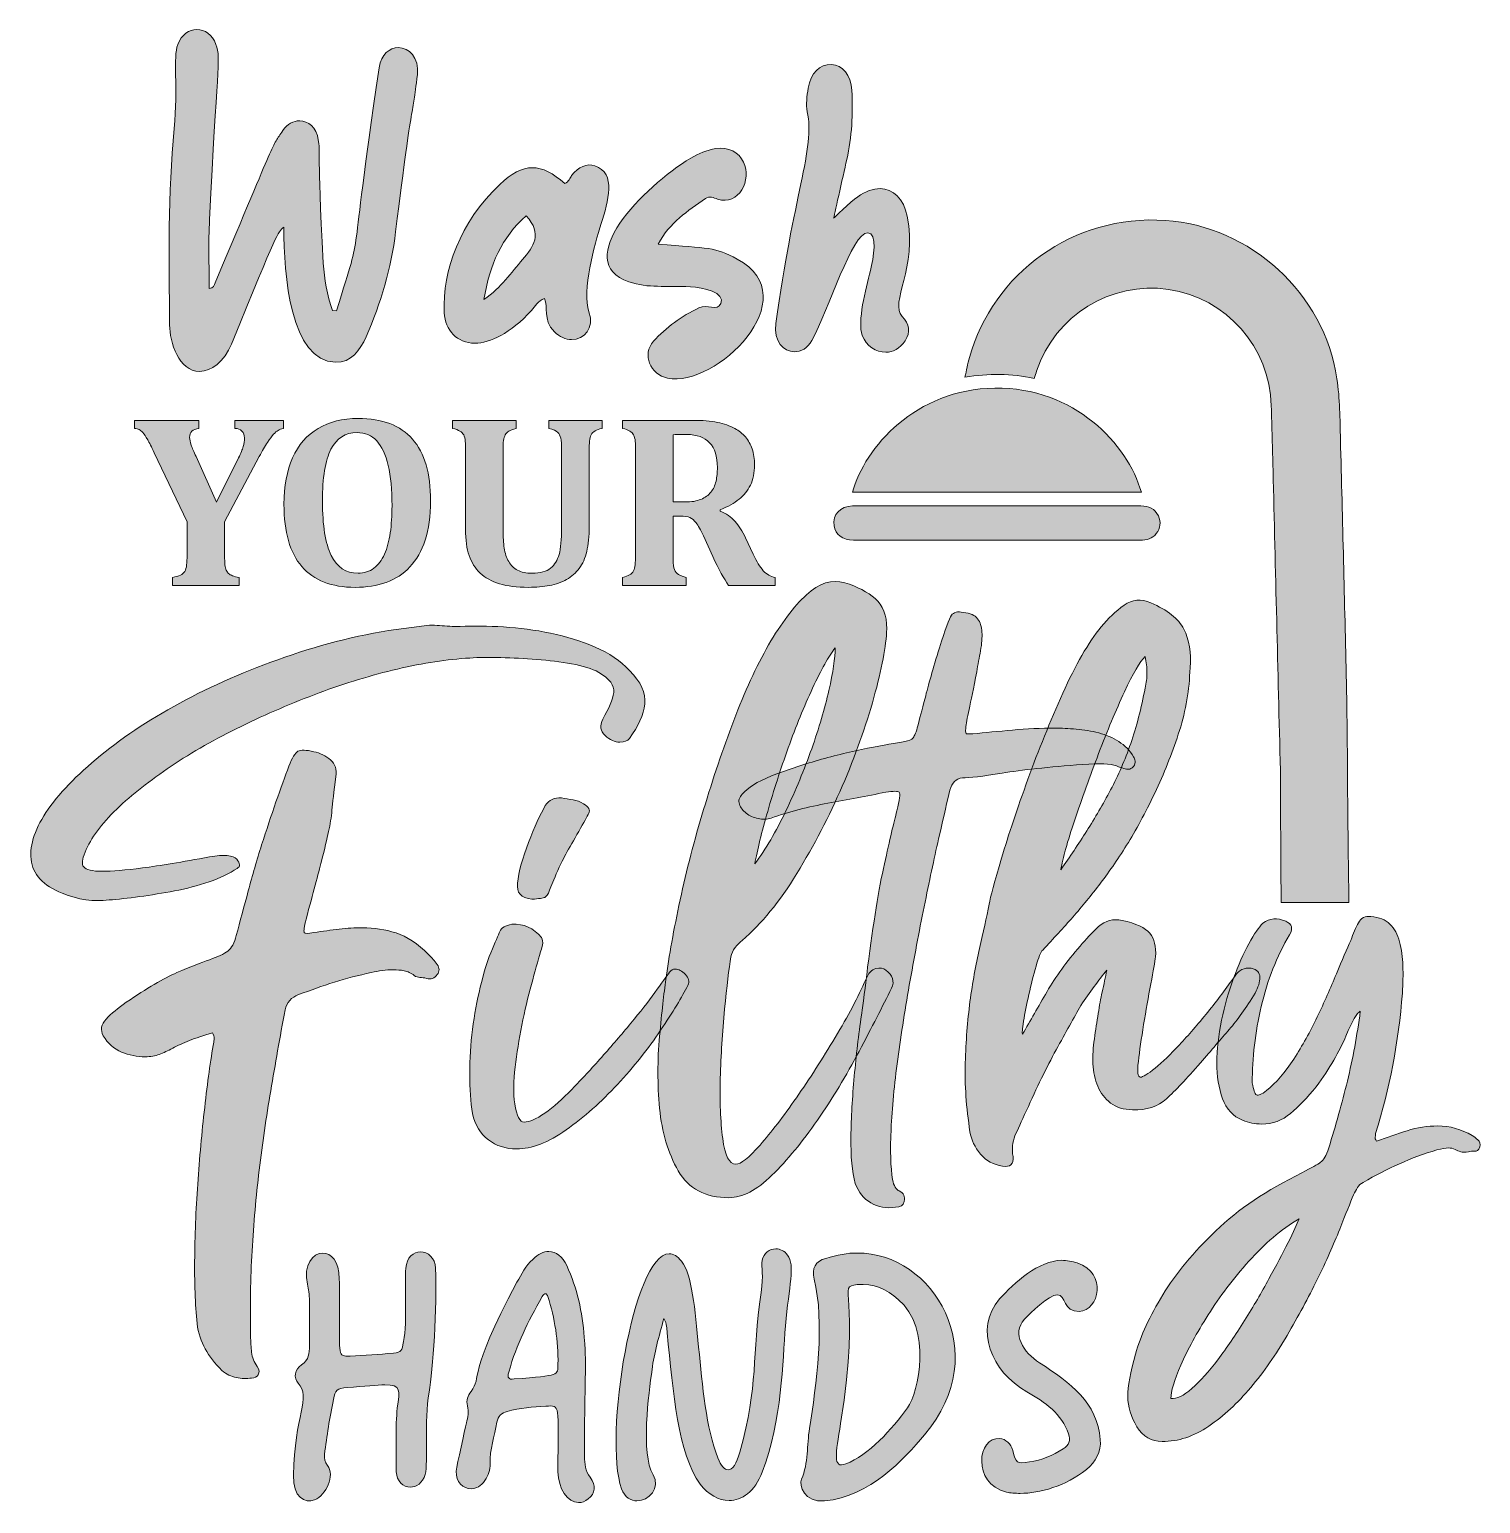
# Model space of a CAD drawing. Header units: inches. Extents: x 150 to 929, y -936 to -144.
import ezdxf

# ---------------------------------------------------------------- set-up
doc = ezdxf.new("R2010")
doc.units = ezdxf.units.IN
doc.header["$MEASUREMENT"] = 0
doc.layers.add('Layer 1', color=7, linetype='Continuous')

# ---------------------------------------------------------------- blocks, each defined once
blk = doc.blocks.new('block 3')
at = {"layer": 'Layer 1', "true_color": 0x040404}
h = blk.add_hatch(color=18, dxfattribs=at)
h.dxf.hatch_style = 2
edge = h.paths.add_edge_path()
edge.add_spline(control_points=[(610.03, -649.68), (613.79, -652.43), (614.82, -655.68), (613.11, -659.44), (608.31, -669.04), (602.49, -680.34), (595.64, -693.36), (588.78, -706.39), (581.33, -718.72), (573.28, -730.36), (565.23, -742.01), (557.1, -751.86), (548.87, -759.91), (540.65, -767.96), (532.94, -771.99), (525.75, -771.99), (513.07, -771.99), (503.99, -767.19), (498.51, -757.6), (493.03, -748.01), (489.69, -736.79), (488.49, -723.94), (487.29, -711.09), (487.29, -698.16), (488.49, -685.14), (489.69, -672.12), (490.8, -662.01), (491.83, -654.82), (493.54, -642.15), (496.11, -627.84), (499.54, -611.91), (502.96, -595.98), (507.16, -579.79), (512.13, -563.34), (517.09, -546.9), (522.49, -530.97), (528.32, -515.55), (534.14, -500.13), (540.39, -486.6), (547.08, -474.95), (553.76, -463.31), (560.52, -454.32), (567.37, -447.97), (574.22, -441.64), (581.07, -439.49), (587.93, -441.55), (594.78, -443.61), (600.26, -446.43), (604.37, -450.03), (608.49, -453.63), (610.54, -459.02), (610.54, -466.22), (610.2, -475.47), (607.88, -487.8), (603.6, -503.22), (599.32, -518.64), (593.66, -534.49), (586.64, -550.75), (579.62, -567.03), (571.48, -582.7), (562.24, -597.78), (552.98, -612.86), (543.22, -624.84), (532.94, -633.75), (531.57, -634.78), (530.28, -636.06), (529.09, -637.6), (527.88, -639.15), (527.11, -640.77), (526.78, -642.49), (525.75, -649), (524.63, -658.42), (523.44, -670.75), (522.23, -683.08), (521.46, -695.42), (521.12, -707.75), (520.78, -720.08), (521.2, -730.88), (522.41, -740.12), (523.6, -749.38), (525.92, -754), (529.35, -754), (532.08, -754), (536.45, -750.58), (542.45, -743.72), (548.44, -736.87), (554.95, -728.39), (561.98, -718.28), (569, -708.18), (575.93, -697.39), (582.79, -685.91), (589.64, -674.43), (595.12, -664.07), (599.24, -654.82), (600.6, -651.4), (602.4, -649.42), (604.63, -648.91), (606.86, -648.4), (608.65, -648.65), (610.03, -649.68)], knot_values=[0, 0, 0, 0, 1, 1, 1, 2, 2, 2, 3, 3, 3, 4, 4, 4, 5, 5, 5, 6, 6, 6, 7, 7, 7, 8, 8, 8, 9, 9, 9, 10, 10, 10, 11, 11, 11, 12, 12, 12, 13, 13, 13, 14, 14, 14, 15, 15, 15, 16, 16, 16, 17, 17, 17, 18, 18, 18, 19, 19, 19, 20, 20, 20, 21, 21, 21, 22, 22, 22, 23, 23, 23, 24, 24, 24, 25, 25, 25, 26, 26, 26, 27, 27, 27, 28, 28, 28, 29, 29, 29, 30, 30, 30, 31, 31, 31, 32, 32, 32, 33, 33, 33, 33], degree=3, periodic=1)
edge = h.paths.add_edge_path()
edge.add_spline(control_points=[(582.79, -476.49), (579.36, -480.95), (575.34, -488.15), (570.71, -498.08), (566.09, -508.02), (561.72, -518.72), (557.61, -530.2), (553.5, -541.68), (549.81, -553.07), (546.56, -564.37), (543.3, -575.68), (540.99, -585.1), (539.62, -592.64), (545.44, -584.76), (551.01, -575.25), (556.33, -564.12), (561.63, -552.99), (566.26, -541.85), (570.2, -530.71), (574.13, -519.58), (577.22, -509.13), (579.45, -499.36), (581.67, -489.6), (582.79, -481.98), (582.79, -476.49)], knot_values=[0, 0, 0, 0, 1, 1, 1, 2, 2, 2, 3, 3, 3, 4, 4, 4, 5, 5, 5, 6, 6, 6, 7, 7, 7, 8, 8, 8, 8], degree=3, periodic=1)
h = blk.add_hatch(color=18, dxfattribs=at)
h.dxf.hatch_style = 2
edge = h.paths.add_edge_path()
edge.add_spline(control_points=[(728.73, -649.68), (724.28, -655.16), (719.65, -661.5), (714.86, -668.69), (711.08, -675.21), (706.64, -683.17), (701.5, -692.59), (696.36, -702.02), (691.04, -712.89), (685.56, -725.22), (682.82, -731.05), (680.76, -735.59), (679.4, -738.84), (678.03, -742.1), (677.68, -745.78), (678.37, -749.89), (678.71, -754), (676.83, -755.72), (672.72, -755.03), (667.92, -754.35), (663.98, -752.2), (660.9, -748.6), (657.81, -745.01), (655.94, -740.98), (655.24, -736.53), (653.19, -723.51), (652.34, -711.18), (652.67, -699.53), (653.02, -687.88), (653.88, -676.91), (655.24, -666.64), (656.62, -656.36), (658.33, -646.85), (660.38, -638.12), (662.44, -629.38), (664.15, -621.41), (665.52, -614.22), (666.2, -610.45), (668.43, -602.23), (672.2, -589.55), (675.97, -576.88), (680.68, -562.75), (686.34, -547.16), (691.99, -531.57), (698.24, -516.15), (705.09, -500.91), (711.94, -485.67), (718.79, -473.76), (725.65, -465.19), (729.41, -460.74), (733.53, -456.89), (737.98, -453.63), (742.43, -450.37), (747.23, -449.95), (752.37, -452.34), (761.28, -456.12), (767.19, -460.82), (770.1, -466.47), (773.01, -472.13), (774.12, -479.06), (773.44, -487.29), (773.1, -498.94), (771.21, -510.16), (767.79, -520.95), (764.36, -531.74), (760.25, -542.27), (755.46, -552.55), (750.32, -563.52), (745.26, -573.03), (740.3, -581.07), (735.32, -589.13), (730.36, -596.41), (725.39, -602.92), (720.42, -609.43), (715.45, -615.51), (710.49, -621.16), (705.52, -626.81), (700.12, -632.72), (694.3, -638.89), (693.27, -639.92), (692.07, -642.83), (690.7, -647.63), (689.33, -652.43), (688.05, -657.48), (686.85, -662.78), (685.65, -668.1), (684.71, -672.89), (684.02, -677.17), (683.33, -681.46), (683.16, -683.77), (683.51, -684.11), (687.62, -676.91), (691.99, -669.29), (696.61, -661.24), (701.24, -653.2), (707.15, -645.06), (714.34, -636.83), (717.43, -633.07), (720.77, -629.56), (724.36, -626.3), (727.96, -623.05), (732.15, -621.93), (736.96, -622.96), (744.49, -624.68), (749.46, -626.99), (751.86, -629.89), (754.25, -632.81), (755.28, -637.01), (754.94, -642.49), (754.6, -645.23), (753.74, -650.11), (752.37, -657.13), (751, -664.16), (749.72, -671.44), (748.52, -678.97), (747.31, -686.51), (746.37, -693.1), (745.69, -698.76), (745, -704.41), (745.35, -707.23), (746.72, -707.23), (748.08, -707.23), (750.74, -705.61), (754.68, -702.36), (758.62, -699.1), (762.99, -694.9), (767.79, -689.76), (772.58, -684.62), (777.63, -678.8), (782.95, -672.29), (788.26, -665.79), (793.14, -659.28), (797.6, -652.76), (799.65, -649.68), (802.56, -648.32), (806.33, -648.65), (809.41, -649.34), (810.96, -650.96), (810.96, -653.53), (810.96, -656.1), (810.1, -658.93), (808.39, -662.01), (803.58, -669.9), (798.96, -676.4), (794.51, -681.54), (790.05, -686.68), (784.92, -692.68), (779.09, -699.53), (771.56, -708.09), (765.48, -714.52), (760.85, -718.8), (756.23, -723.09), (750.14, -725.05), (742.61, -724.71), (737.81, -724.71), (733.87, -723.51), (730.79, -721.11), (727.7, -718.72), (725.39, -715.71), (723.85, -712.12), (722.31, -708.52), (721.45, -704.5), (721.28, -700.04), (721.1, -695.59), (721.36, -691.14), (722.05, -686.68), (722.74, -681.89), (723.42, -677.35), (724.11, -673.06), (724.79, -668.78), (725.47, -664.93), (726.16, -661.5), (727.19, -657.39), (728.04, -653.45), (728.73, -649.68)], knot_values=[0, 0, 0, 0, 1, 1, 1, 2, 2, 2, 3, 3, 3, 4, 4, 4, 5, 5, 5, 6, 6, 6, 7, 7, 7, 8, 8, 8, 9, 9, 9, 10, 10, 10, 11, 11, 11, 12, 12, 12, 13, 13, 13, 14, 14, 14, 15, 15, 15, 16, 16, 16, 17, 17, 17, 18, 18, 18, 19, 19, 19, 20, 20, 20, 21, 21, 21, 22, 22, 22, 23, 23, 23, 24, 24, 24, 25, 25, 25, 26, 26, 26, 27, 27, 27, 28, 28, 28, 29, 29, 29, 30, 30, 30, 31, 31, 31, 32, 32, 32, 33, 33, 33, 34, 34, 34, 35, 35, 35, 36, 36, 36, 37, 37, 37, 38, 38, 38, 39, 39, 39, 40, 40, 40, 41, 41, 41, 42, 42, 42, 43, 43, 43, 44, 44, 44, 45, 45, 45, 46, 46, 46, 47, 47, 47, 48, 48, 48, 49, 49, 49, 50, 50, 50, 51, 51, 51, 52, 52, 52, 53, 53, 53, 54, 54, 54, 55, 55, 55, 56, 56, 56, 57, 57, 57, 58, 58, 58, 58], degree=3, periodic=1)
edge = h.paths.add_edge_path()
edge.add_spline(control_points=[(749.29, -481.12), (746.54, -483.87), (742.87, -490.2), (738.24, -500.13), (733.62, -510.08), (728.99, -521.12), (724.36, -533.28), (719.74, -545.45), (715.45, -557.35), (711.52, -569), (707.57, -580.65), (705.09, -589.55), (704.07, -595.72), (708.86, -588.87), (713.48, -581.93), (717.94, -574.91), (722.39, -567.89), (726.68, -560.52), (730.79, -552.81), (734.9, -545.1), (738.5, -536.8), (741.58, -527.89), (744.66, -518.98), (747.23, -509.05), (749.29, -498.08), (749.97, -495.34), (750.32, -492.6), (750.32, -489.86), (750.32, -487.12), (749.97, -484.2), (749.29, -481.12)], knot_values=[0, 0, 0, 0, 1, 1, 1, 2, 2, 2, 3, 3, 3, 4, 4, 4, 5, 5, 5, 6, 6, 6, 7, 7, 7, 8, 8, 8, 9, 9, 9, 10, 10, 10, 10], degree=3, periodic=1)
h = blk.add_hatch(color=18, dxfattribs=at)
h.dxf.hatch_style = 2
edge = h.paths.add_edge_path()
edge.add_spline(control_points=[(613.63, -762.22), (614.31, -765.65), (615.5, -767.71), (617.22, -768.39), (619.61, -769.42), (620.47, -771.3), (619.79, -774.04), (619.45, -776.1), (617.9, -777.13), (615.17, -777.13), (610.37, -777.82), (606, -777.05), (602.06, -774.81), (598.13, -772.59), (595.3, -769.08), (593.58, -764.28), (591.87, -758.11), (591.1, -749.81), (591.27, -739.35), (591.45, -728.91), (592.04, -718.03), (593.07, -706.72), (594.1, -695.42), (595.38, -684.46), (596.92, -673.83), (598.47, -663.22), (599.57, -654.65), (600.26, -648.14), (603.35, -624.16), (606.34, -605.66), (609.26, -592.64), (612.16, -579.62), (614.4, -570.11), (615.94, -564.12), (617.48, -558.12), (617.9, -554.78), (617.22, -554.09), (616.53, -553.41), (614.14, -553.41), (610.03, -554.09), (599.75, -556.15), (589.39, -558.12), (578.94, -560), (568.49, -561.89), (558.3, -564.55), (548.36, -567.97), (546.3, -568.66), (543.99, -568.74), (541.42, -568.23), (538.85, -567.71), (536.72, -566.77), (535, -565.4), (533.29, -564.04), (532.09, -562.4), (531.4, -560.52), (530.72, -558.64), (531.23, -556.84), (532.94, -555.12), (535.69, -551.7), (540.91, -548.44), (548.62, -545.36), (556.33, -542.27), (564.73, -539.45), (573.8, -536.88), (582.88, -534.31), (591.7, -532.17), (600.26, -530.45), (608.82, -528.75), (615.5, -527.55), (620.31, -526.86), (622.36, -526.52), (623.82, -525.83), (624.67, -524.8), (625.52, -523.77), (626.38, -521.64), (627.24, -518.38), (628.09, -515.13), (629.38, -510.16), (631.1, -503.48), (632.81, -496.79), (635.38, -487.8), (638.81, -476.49), (641.89, -466.56), (644.02, -460.74), (645.23, -459.02), (646.43, -457.31), (648.57, -456.8), (651.65, -457.48), (655.42, -457.83), (657.99, -458.94), (659.36, -460.82), (660.73, -462.71), (661.5, -465.11), (661.67, -468.02), (661.84, -470.93), (661.59, -474.27), (660.9, -478.04), (660.21, -481.81), (659.53, -485.58), (658.85, -489.34), (657.13, -498.26), (655.76, -505.02), (654.74, -509.64), (653.71, -514.27), (653.11, -517.61), (652.94, -519.66), (652.76, -521.72), (652.94, -522.75), (653.45, -522.75), (653.97, -522.75), (655.07, -522.75), (656.79, -522.75), (663.3, -522.06), (670.41, -521.38), (678.12, -520.69), (685.83, -520.01), (693.45, -519.66), (700.99, -519.66), (704.41, -519.66), (708.18, -519.84), (712.29, -520.18), (716.41, -520.52), (720.43, -521.21), (724.37, -522.23), (728.31, -523.26), (731.9, -524.8), (735.16, -526.86), (738.41, -528.91), (741.07, -531.66), (743.13, -535.08), (743.46, -535.77), (743.72, -536.54), (743.9, -537.39), (744.07, -538.25), (743.81, -539.19), (743.13, -540.22), (742.1, -541.25), (741.24, -541.76), (740.56, -541.76), (739.18, -541.76), (736.96, -541.17), (733.88, -539.96), (730.79, -538.77), (724.8, -538.51), (715.89, -539.19), (697.39, -540.56), (682.91, -542.11), (672.47, -543.82), (662.01, -545.53), (654.91, -546.39), (651.14, -546.39), (647.71, -546.73), (645.49, -548.96), (644.46, -553.07), (643.09, -558.55), (641.2, -566.6), (638.81, -577.22), (636.4, -587.84), (633.83, -599.83), (631.1, -613.19), (628.35, -626.55), (625.7, -640.52), (623.13, -655.08), (620.56, -669.64), (618.33, -683.77), (616.45, -697.47), (614.56, -711.18), (613.37, -723.77), (612.85, -735.24), (612.34, -746.73), (612.6, -755.72), (613.63, -762.22)], knot_values=[0, 0, 0, 0, 1, 1, 1, 2, 2, 2, 3, 3, 3, 4, 4, 4, 5, 5, 5, 6, 6, 6, 7, 7, 7, 8, 8, 8, 9, 9, 9, 10, 10, 10, 11, 11, 11, 12, 12, 12, 13, 13, 13, 14, 14, 14, 15, 15, 15, 16, 16, 16, 17, 17, 17, 18, 18, 18, 19, 19, 19, 20, 20, 20, 21, 21, 21, 22, 22, 22, 23, 23, 23, 24, 24, 24, 25, 25, 25, 26, 26, 26, 27, 27, 27, 28, 28, 28, 29, 29, 29, 30, 30, 30, 31, 31, 31, 32, 32, 32, 33, 33, 33, 34, 34, 34, 35, 35, 35, 36, 36, 36, 37, 37, 37, 38, 38, 38, 39, 39, 39, 40, 40, 40, 41, 41, 41, 42, 42, 42, 43, 43, 43, 44, 44, 44, 45, 45, 45, 46, 46, 46, 47, 47, 47, 48, 48, 48, 49, 49, 49, 50, 50, 50, 51, 51, 51, 52, 52, 52, 53, 53, 53, 54, 54, 54, 55, 55, 55, 56, 56, 56, 57, 57, 57, 57], degree=3, periodic=1)
h = blk.add_hatch(color=18, dxfattribs=at)
h.dxf.hatch_style = 2
edge = h.paths.add_edge_path()
edge.add_spline(control_points=[(472.31, -488.66), (478.48, -494.82), (481.21, -500.82), (480.53, -506.64), (479.84, -512.47), (477.1, -518.64), (472.31, -525.14), (471.28, -526.52), (469.56, -527.2), (467.17, -527.2), (464.43, -527.2), (461.78, -526), (459.21, -523.6), (456.64, -521.21), (456.2, -518.29), (457.92, -514.86), (461.34, -509.04), (463.32, -504.25), (463.83, -500.48), (464.35, -496.71), (461.69, -493.11), (455.87, -489.68), (452.09, -487.63), (447.21, -486.09), (441.22, -485.06), (435.22, -484.03), (428.97, -483.26), (422.46, -482.75), (415.95, -482.23), (409.53, -481.9), (403.19, -481.72), (396.85, -481.55), (391.28, -481.64), (386.49, -481.98), (374.49, -482.67), (361.56, -484.63), (347.69, -487.89), (333.81, -491.15), (319.76, -495.43), (305.55, -500.73), (291.33, -506.05), (277.37, -512.04), (263.67, -518.72), (249.96, -525.4), (237.46, -532.51), (226.15, -540.05), (214.85, -547.59), (205.08, -555.29), (196.86, -563.17), (188.64, -571.06), (182.98, -578.77), (179.9, -586.3), (178.18, -590.07), (177.93, -592.72), (179.13, -594.26), (180.33, -595.8), (183.67, -596.57), (189.15, -596.57), (194.29, -596.57), (201.49, -595.98), (210.74, -594.78), (219.99, -593.58), (231.97, -591.61), (246.71, -588.87), (254.59, -587.5), (259.47, -587.93), (261.36, -590.15), (263.23, -592.38), (263.32, -594.01), (261.61, -595.03), (257.5, -597.78), (252.44, -600.17), (246.45, -602.23), (240.45, -604.28), (234.29, -605.91), (227.95, -607.11), (221.61, -608.31), (215.36, -609.34), (209.19, -610.19), (203.03, -611.05), (197.54, -611.65), (192.75, -611.99), (184.53, -613.02), (176.13, -611.83), (167.57, -608.4), (157.29, -604.28), (151.72, -598.21), (150.87, -590.15), (150.01, -582.11), (153.09, -573.11), (160.12, -563.17), (167.14, -553.24), (177.33, -542.96), (190.69, -532.34), (204.05, -521.72), (219.55, -511.87), (237.2, -502.79), (254.84, -493.71), (274.11, -485.75), (295.01, -478.89), (315.91, -472.04), (337.32, -467.42), (359.25, -465.02), (363.02, -464.33), (366.7, -464.17), (370.3, -464.5), (373.9, -464.85), (377.58, -465.02), (381.35, -465.02), (388.55, -464.68), (396.33, -464.76), (404.73, -465.27), (413.12, -465.79), (421.52, -466.9), (429.91, -468.61), (438.3, -470.33), (446.27, -472.81), (453.81, -476.07), (461.34, -479.33), (467.51, -483.52), (472.31, -488.66)], knot_values=[0, 0, 0, 0, 1, 1, 1, 2, 2, 2, 3, 3, 3, 4, 4, 4, 5, 5, 5, 6, 6, 6, 7, 7, 7, 8, 8, 8, 9, 9, 9, 10, 10, 10, 11, 11, 11, 12, 12, 12, 13, 13, 13, 14, 14, 14, 15, 15, 15, 16, 16, 16, 17, 17, 17, 18, 18, 18, 19, 19, 19, 20, 20, 20, 21, 21, 21, 22, 22, 22, 23, 23, 23, 24, 24, 24, 25, 25, 25, 26, 26, 26, 27, 27, 27, 28, 28, 28, 29, 29, 29, 30, 30, 30, 31, 31, 31, 32, 32, 32, 33, 33, 33, 34, 34, 34, 35, 35, 35, 36, 36, 36, 37, 37, 37, 38, 38, 38, 39, 39, 39, 40, 40, 40, 40], degree=3, periodic=1)
edge = h.paths.add_edge_path()
edge.add_spline(control_points=[(302.72, -629.46), (307.52, -628.78), (312.05, -628.18), (316.34, -627.67), (320.62, -627.15), (324.82, -626.89), (328.93, -626.89), (335.1, -626.89), (341.09, -627.84), (346.92, -629.72), (352.74, -631.61), (358.56, -635.46), (364.39, -641.29), (366.1, -643), (367.64, -644.8), (369.02, -646.68), (370.38, -648.57), (370.38, -650.37), (369.02, -652.08), (367.64, -654.13), (365.76, -654.82), (363.36, -654.13), (361.99, -653.8), (360.79, -653.62), (359.77, -653.62), (358.74, -653.62), (357.71, -653.28), (356.68, -652.59), (354.96, -651.23), (353.17, -650.37), (351.29, -650.02), (349.4, -649.68), (347.43, -649.51), (345.38, -649.51), (341.6, -649.51), (337.67, -650.02), (333.56, -651.05), (326.7, -652.42), (320.11, -654.13), (313.77, -656.19), (307.43, -658.24), (301, -660.48), (294.5, -662.87), (290.73, -664.24), (288.33, -666.98), (287.31, -671.09), (284.56, -685.82), (281.99, -700.3), (279.6, -714.51), (277.2, -728.74), (275.14, -742.96), (273.43, -757.17), (271.71, -771.39), (270.43, -785.87), (269.58, -800.59), (268.72, -815.33), (268.46, -830.57), (268.81, -846.33), (268.81, -849.41), (268.98, -852.32), (269.32, -855.07), (269.66, -857.8), (270.69, -860.37), (272.4, -862.78), (273.43, -864.49), (273.6, -865.94), (272.92, -867.14), (272.23, -868.34), (271.03, -868.94), (269.32, -868.94), (266.57, -869.28), (263.84, -869.2), (261.1, -868.69), (258.35, -868.17), (255.78, -866.89), (253.39, -864.83), (249.62, -861.06), (246.62, -857.2), (244.4, -853.27), (242.16, -849.32), (240.71, -844.79), (240.03, -839.65), (239, -829.37), (238.57, -817.38), (238.74, -803.68), (238.91, -789.98), (239.51, -776.1), (240.54, -762.05), (241.57, -748.01), (242.85, -734.3), (244.4, -720.94), (245.94, -707.58), (247.56, -696.1), (249.28, -686.51), (249.28, -685.48), (248.93, -684.45), (248.25, -683.42), (243.45, -684.8), (239.34, -686.17), (235.92, -687.53), (232.49, -688.91), (229.49, -690.28), (226.92, -691.65), (224.35, -693.02), (221.95, -694.13), (219.73, -694.99), (217.5, -695.85), (215.02, -696.27), (212.28, -696.27), (207.82, -696.27), (203.54, -695.42), (199.43, -693.7), (195.32, -691.99), (192.06, -689.08), (189.67, -684.96), (187.95, -681.88), (188.46, -678.89), (191.21, -675.97), (193.95, -673.07), (197.54, -670.06), (202, -666.98), (212.96, -659.45), (222.04, -654.13), (229.24, -651.05), (236.43, -647.97), (242.25, -645.65), (246.71, -644.11), (251.16, -642.57), (254.42, -641.03), (256.47, -639.49), (258.53, -637.94), (260.07, -635.12), (261.1, -631.01), (263.15, -623.48), (265.29, -615.51), (267.52, -607.11), (269.75, -598.72), (272.15, -590.5), (274.72, -582.44), (277.29, -574.4), (279.85, -566.69), (282.42, -559.32), (284.99, -551.95), (287.31, -545.53), (289.36, -540.05), (291.07, -535.6), (292.7, -532.94), (294.24, -532.08), (295.79, -531.23), (298.61, -531.31), (302.72, -532.34), (306.14, -533.03), (309.15, -534.48), (311.72, -536.71), (314.29, -538.94), (315.23, -541.93), (314.54, -545.7), (313.52, -553.92), (312.83, -559.92), (312.49, -563.69), (312.14, -567.46), (311.54, -571.31), (310.69, -575.25), (309.83, -579.19), (308.54, -584.5), (306.84, -591.18), (305.12, -597.86), (302.38, -608.23), (298.61, -622.27), (297.58, -626.38), (297.24, -628.78), (297.58, -629.46), (297.92, -630.16), (299.64, -630.16), (302.72, -629.46)], knot_values=[0, 0, 0, 0, 1, 1, 1, 2, 2, 2, 3, 3, 3, 4, 4, 4, 5, 5, 5, 6, 6, 6, 7, 7, 7, 8, 8, 8, 9, 9, 9, 10, 10, 10, 11, 11, 11, 12, 12, 12, 13, 13, 13, 14, 14, 14, 15, 15, 15, 16, 16, 16, 17, 17, 17, 18, 18, 18, 19, 19, 19, 20, 20, 20, 21, 21, 21, 22, 22, 22, 23, 23, 23, 24, 24, 24, 25, 25, 25, 26, 26, 26, 27, 27, 27, 28, 28, 28, 29, 29, 29, 30, 30, 30, 31, 31, 31, 32, 32, 32, 33, 33, 33, 34, 34, 34, 35, 35, 35, 36, 36, 36, 37, 37, 37, 38, 38, 38, 39, 39, 39, 40, 40, 40, 41, 41, 41, 42, 42, 42, 43, 43, 43, 44, 44, 44, 45, 45, 45, 46, 46, 46, 47, 47, 47, 48, 48, 48, 49, 49, 49, 50, 50, 50, 51, 51, 51, 52, 52, 52, 53, 53, 53, 54, 54, 54, 55, 55, 55, 56, 56, 56, 57, 57, 57, 58, 58, 58, 58], degree=3, periodic=1)
h = blk.add_hatch(color=18, dxfattribs=at)
h.dxf.hatch_style = 2
edge = h.paths.add_edge_path()
edge.add_spline(control_points=[(493.89, -650.71), (494.57, -649.68), (495.6, -649.17), (496.97, -649.17), (498.68, -649.17), (500.48, -650.11), (502.37, -651.99), (504.25, -653.88), (504.68, -655.85), (503.65, -657.9), (500.57, -664.07), (495.69, -672.12), (489.01, -682.05), (482.33, -691.99), (474.62, -701.67), (465.88, -711.09), (457.15, -720.52), (447.98, -728.65), (438.39, -735.5), (428.79, -742.36), (419.89, -745.78), (411.67, -745.78), (405.84, -745.78), (400.79, -744.16), (396.51, -740.9), (392.23, -737.64), (389.4, -732.93), (388.03, -726.76), (387, -720.6), (386.48, -713.49), (386.48, -705.44), (386.48, -697.39), (387, -689.43), (388.03, -681.54), (389.05, -673.66), (390.43, -666.12), (392.14, -658.93), (393.85, -651.73), (395.74, -645.57), (397.79, -640.43), (400.18, -634.61), (401.81, -630.75), (402.67, -628.87), (403.52, -626.99), (405.67, -625.7), (409.1, -625.01), (415.6, -624.68), (420.92, -627.07), (425.03, -632.21), (425.71, -633.24), (425.88, -634.61), (425.54, -636.32), (425.2, -638.04), (424.85, -639.23), (424.51, -639.92), (423.14, -644.72), (421.51, -650.54), (419.63, -657.39), (417.74, -664.24), (416.03, -671.52), (414.49, -679.23), (412.95, -686.94), (411.75, -694.48), (410.9, -701.84), (410.04, -709.21), (409.95, -715.8), (410.64, -721.63), (411.67, -728.14), (413.38, -731.39), (415.78, -731.39), (418.52, -731.39), (422.2, -729.77), (426.83, -726.51), (431.45, -723.26), (436.33, -718.97), (441.47, -713.66), (446.61, -708.35), (451.92, -702.61), (457.4, -696.44), (462.88, -690.28), (468.11, -684.2), (473.08, -678.2), (478.04, -672.21), (482.33, -666.73), (485.92, -661.76), (489.52, -656.8), (492.17, -653.11), (493.89, -650.71)], knot_values=[0, 0, 0, 0, 1, 1, 1, 2, 2, 2, 3, 3, 3, 4, 4, 4, 5, 5, 5, 6, 6, 6, 7, 7, 7, 8, 8, 8, 9, 9, 9, 10, 10, 10, 11, 11, 11, 12, 12, 12, 13, 13, 13, 14, 14, 14, 15, 15, 15, 16, 16, 16, 17, 17, 17, 18, 18, 18, 19, 19, 19, 20, 20, 20, 21, 21, 21, 22, 22, 22, 23, 23, 23, 24, 24, 24, 25, 25, 25, 26, 26, 26, 27, 27, 27, 28, 28, 28, 29, 29, 29, 29], degree=3, periodic=1)
edge = h.paths.add_edge_path()
edge.add_spline(control_points=[(419.89, -611.65), (414.06, -610.97), (411.49, -608.05), (412.18, -602.92), (412.86, -596.75), (414.83, -589.47), (418.09, -581.07), (421.34, -572.68), (424.34, -566.09), (427.08, -561.29), (429.14, -558.2), (432.05, -556.84), (435.82, -557.18), (437.87, -557.52), (439.93, -557.87), (441.99, -558.2), (444.04, -558.55), (445.92, -559.23), (447.64, -560.26), (450.38, -561.98), (451.32, -563.69), (450.46, -565.4), (449.61, -567.12), (447.81, -570.37), (445.07, -575.16), (439.59, -584.41), (435.82, -591.44), (433.76, -596.23), (431.71, -601.04), (430.25, -604.55), (429.4, -606.77), (428.54, -609), (427.68, -610.29), (426.83, -610.62), (425.97, -610.97), (423.65, -611.31), (419.89, -611.65)], knot_values=[0, 0, 0, 0, 1, 1, 1, 2, 2, 2, 3, 3, 3, 4, 4, 4, 5, 5, 5, 6, 6, 6, 7, 7, 7, 8, 8, 8, 9, 9, 9, 10, 10, 10, 11, 11, 11, 12, 12, 12, 12], degree=3, periodic=1)
h = blk.add_hatch(color=18, dxfattribs=at)
h.dxf.hatch_style = 2
edge = h.paths.add_edge_path()
edge.add_spline(control_points=[(873.65, -741.67), (879.12, -739.61), (884.61, -737.73), (890.09, -736.02), (895.57, -734.3), (901.05, -733.45), (906.54, -733.45), (913.04, -733.45), (919.21, -735.16), (925.04, -738.58), (926.07, -739.27), (927.09, -740.05), (928.12, -740.9), (929.15, -741.76), (929.48, -743.04), (929.15, -744.75), (928.46, -746.47), (927.52, -747.24), (926.32, -747.06), (925.12, -746.89), (924.01, -746.98), (922.98, -747.32), (921.26, -747.67), (919.9, -747.67), (918.87, -747.32), (917.84, -746.98), (916.81, -746.55), (915.79, -746.03), (914.76, -745.52), (913.55, -745.26), (912.19, -745.26), (910.81, -745.26), (908.76, -745.61), (906.02, -746.29), (899.16, -748.35), (892.48, -750.84), (885.98, -753.74), (879.47, -756.66), (872.96, -760), (866.45, -763.77), (865.08, -764.46), (864.05, -765.39), (863.37, -766.59), (862.68, -767.8), (862, -769.08), (861.31, -770.44), (859.59, -774.56), (857.11, -780.72), (853.86, -788.95), (850.6, -797.17), (846.58, -806.16), (841.78, -815.93), (836.98, -825.69), (831.59, -835.71), (825.6, -845.99), (819.6, -856.27), (813.09, -865.6), (806.07, -874), (799.04, -882.39), (791.51, -889.32), (783.46, -894.81), (775.41, -900.29), (767.1, -903.03), (758.53, -903.03), (752.71, -903.03), (748.18, -900.37), (744.91, -895.07), (741.66, -889.75), (740.03, -884.36), (740.03, -878.88), (740.03, -873.4), (741.41, -865.77), (744.14, -856.01), (746.89, -846.25), (751.77, -835.62), (758.79, -824.15), (765.82, -812.67), (775.32, -801.19), (787.31, -789.72), (799.3, -778.24), (814.72, -767.88), (833.56, -758.63), (838.7, -755.89), (842.04, -754), (843.58, -752.97), (845.12, -751.95), (846.58, -749.38), (847.95, -745.26), (851.72, -733.28), (855.06, -721.29), (857.97, -709.29), (860.88, -697.3), (863.19, -684.8), (864.91, -671.78), (863.19, -672.47), (860.62, -676.91), (857.2, -685.14), (853.77, -693.36), (848.47, -702.44), (841.27, -712.37), (836.47, -718.21), (831.84, -723), (827.4, -726.76), (822.94, -730.54), (817.8, -732.42), (811.98, -732.42), (808.2, -732.42), (804.79, -731.73), (801.7, -730.36), (796.56, -728.31), (792.96, -724.45), (790.91, -718.8), (788.85, -713.15), (787.83, -706.72), (787.83, -699.53), (787.83, -692.33), (788.69, -684.71), (790.4, -676.66), (792.11, -668.61), (794.25, -661.07), (796.82, -654.05), (799.39, -647.03), (802.13, -640.86), (805.04, -635.55), (807.95, -630.24), (810.44, -626.55), (812.49, -624.5), (816.26, -621.76), (820.37, -621.41), (824.83, -623.47), (828.25, -624.84), (828.94, -627.25), (826.88, -630.67), (820.03, -642.32), (814.97, -655.16), (811.72, -669.21), (808.46, -683.26), (806.84, -696.96), (806.84, -710.32), (807.52, -714.09), (808.29, -716.23), (809.15, -716.74), (810, -717.26), (811.8, -716.49), (814.55, -714.43), (819.69, -710.32), (824.57, -704.67), (829.2, -697.47), (833.82, -690.28), (838.01, -682.75), (841.78, -674.86), (845.55, -666.98), (848.98, -659.28), (852.06, -651.73), (855.15, -644.2), (857.72, -638.21), (859.77, -633.75), (861.14, -629.98), (862.51, -626.81), (863.88, -624.24), (865.25, -621.67), (867.48, -620.56), (870.56, -620.9), (875.01, -621.25), (878.44, -622.62), (880.84, -625.01), (883.24, -627.41), (884.95, -630.59), (885.98, -634.52), (887.01, -638.46), (887.6, -642.74), (887.78, -647.37), (887.95, -651.99), (887.86, -656.87), (887.52, -662.01), (885.47, -688.4), (880.67, -713.58), (873.13, -737.56), (873.13, -738.25), (873.05, -738.84), (872.87, -739.35), (872.7, -739.87), (872.96, -740.64), (873.65, -741.67)], knot_values=[0, 0, 0, 0, 1, 1, 1, 2, 2, 2, 3, 3, 3, 4, 4, 4, 5, 5, 5, 6, 6, 6, 7, 7, 7, 8, 8, 8, 9, 9, 9, 10, 10, 10, 11, 11, 11, 12, 12, 12, 13, 13, 13, 14, 14, 14, 15, 15, 15, 16, 16, 16, 17, 17, 17, 18, 18, 18, 19, 19, 19, 20, 20, 20, 21, 21, 21, 22, 22, 22, 23, 23, 23, 24, 24, 24, 25, 25, 25, 26, 26, 26, 27, 27, 27, 28, 28, 28, 29, 29, 29, 30, 30, 30, 31, 31, 31, 32, 32, 32, 33, 33, 33, 34, 34, 34, 35, 35, 35, 36, 36, 36, 37, 37, 37, 38, 38, 38, 39, 39, 39, 40, 40, 40, 41, 41, 41, 42, 42, 42, 43, 43, 43, 44, 44, 44, 45, 45, 45, 46, 46, 46, 47, 47, 47, 48, 48, 48, 49, 49, 49, 50, 50, 50, 51, 51, 51, 52, 52, 52, 53, 53, 53, 54, 54, 54, 55, 55, 55, 56, 56, 56, 57, 57, 57, 58, 58, 58, 59, 59, 59, 60, 60, 60, 61, 61, 61, 61], degree=3, periodic=1)
edge = h.paths.add_edge_path()
edge.add_spline(control_points=[(832.02, -783.29), (822.42, -789.11), (813.43, -796.73), (805.04, -806.16), (796.65, -815.58), (789.37, -825.18), (783.2, -834.94), (777.03, -844.7), (772.15, -853.7), (768.56, -861.92), (764.96, -870.14), (763.16, -876.13), (763.16, -879.91), (766.24, -880.24), (770.02, -878.45), (774.46, -874.51), (778.92, -870.57), (783.55, -865.43), (788.34, -859.09), (793.14, -852.75), (797.93, -845.73), (802.73, -838.02), (807.52, -830.32), (811.89, -822.86), (815.83, -815.67), (819.77, -808.47), (823.2, -801.96), (826.11, -796.14), (829.02, -790.31), (830.99, -786.03), (832.02, -783.29)], knot_values=[0, 0, 0, 0, 1, 1, 1, 2, 2, 2, 3, 3, 3, 4, 4, 4, 5, 5, 5, 6, 6, 6, 7, 7, 7, 8, 8, 8, 9, 9, 9, 10, 10, 10, 10], degree=3, periodic=1)
at = {"layer": 'Layer 1', "lineweight": 0}
for points, knots in [([(610.03, -649.68), (613.79, -652.43), (614.82, -655.68), (613.11, -659.44), (608.31, -669.04), (602.49, -680.34), (595.64, -693.36), (588.78, -706.39), (581.33, -718.72), (573.28, -730.36), (565.23, -742.01), (557.1, -751.86), (548.87, -759.91), (540.65, -767.96), (532.94, -771.99), (525.75, -771.99), (513.07, -771.99), (503.99, -767.19), (498.51, -757.6), (493.03, -748.01), (489.69, -736.79), (488.49, -723.94), (487.29, -711.09), (487.29, -698.16), (488.49, -685.14), (489.69, -672.12), (490.8, -662.01), (491.83, -654.82), (493.54, -642.15), (496.11, -627.84), (499.54, -611.91), (502.96, -595.98), (507.16, -579.79), (512.13, -563.34), (517.09, -546.9), (522.49, -530.97), (528.32, -515.55), (534.14, -500.13), (540.39, -486.6), (547.08, -474.95), (553.76, -463.31), (560.52, -454.32), (567.37, -447.97), (574.22, -441.64), (581.07, -439.49), (587.93, -441.55), (594.78, -443.61), (600.26, -446.43), (604.37, -450.03), (608.49, -453.63), (610.54, -459.02), (610.54, -466.22), (610.2, -475.47), (607.88, -487.8), (603.6, -503.22), (599.32, -518.64), (593.66, -534.49), (586.64, -550.75), (579.62, -567.03), (571.48, -582.7), (562.24, -597.78), (552.98, -612.86), (543.22, -624.84), (532.94, -633.75), (531.57, -634.78), (530.28, -636.06), (529.09, -637.6), (527.88, -639.15), (527.11, -640.77), (526.78, -642.49), (525.75, -649), (524.63, -658.42), (523.44, -670.75), (522.23, -683.08), (521.46, -695.42), (521.12, -707.75), (520.78, -720.08), (521.2, -730.88), (522.41, -740.12), (523.6, -749.38), (525.92, -754), (529.35, -754), (532.08, -754), (536.45, -750.58), (542.45, -743.72), (548.44, -736.87), (554.95, -728.39), (561.98, -718.28), (569, -708.18), (575.93, -697.39), (582.79, -685.91), (589.64, -674.43), (595.12, -664.07), (599.24, -654.82), (600.6, -651.4), (602.4, -649.42), (604.63, -648.91), (606.86, -648.4), (608.65, -648.65), (610.03, -649.68)], [0, 0, 0, 0, 1, 1, 1, 2, 2, 2, 3, 3, 3, 4, 4, 4, 5, 5, 5, 6, 6, 6, 7, 7, 7, 8, 8, 8, 9, 9, 9, 10, 10, 10, 11, 11, 11, 12, 12, 12, 13, 13, 13, 14, 14, 14, 15, 15, 15, 16, 16, 16, 17, 17, 17, 18, 18, 18, 19, 19, 19, 20, 20, 20, 21, 21, 21, 22, 22, 22, 23, 23, 23, 24, 24, 24, 25, 25, 25, 26, 26, 26, 27, 27, 27, 28, 28, 28, 29, 29, 29, 30, 30, 30, 31, 31, 31, 32, 32, 32, 33, 33, 33, 33]), ([(728.73, -649.68), (724.28, -655.16), (719.65, -661.5), (714.86, -668.69), (711.08, -675.21), (706.64, -683.17), (701.5, -692.59), (696.36, -702.02), (691.04, -712.89), (685.56, -725.22), (682.82, -731.05), (680.76, -735.59), (679.4, -738.84), (678.03, -742.1), (677.68, -745.78), (678.37, -749.89), (678.71, -754), (676.83, -755.72), (672.72, -755.03), (667.92, -754.35), (663.98, -752.2), (660.9, -748.6), (657.81, -745.01), (655.94, -740.98), (655.24, -736.53), (653.19, -723.51), (652.34, -711.18), (652.67, -699.53), (653.02, -687.88), (653.88, -676.91), (655.24, -666.64), (656.62, -656.36), (658.33, -646.85), (660.38, -638.12), (662.44, -629.38), (664.15, -621.41), (665.52, -614.22), (666.2, -610.45), (668.43, -602.23), (672.2, -589.55), (675.97, -576.88), (680.68, -562.75), (686.34, -547.16), (691.99, -531.57), (698.24, -516.15), (705.09, -500.91), (711.94, -485.67), (718.79, -473.76), (725.65, -465.19), (729.41, -460.74), (733.53, -456.89), (737.98, -453.63), (742.43, -450.37), (747.23, -449.95), (752.37, -452.34), (761.28, -456.12), (767.19, -460.82), (770.1, -466.47), (773.01, -472.13), (774.12, -479.06), (773.44, -487.29), (773.1, -498.94), (771.21, -510.16), (767.79, -520.95), (764.36, -531.74), (760.25, -542.27), (755.46, -552.55), (750.32, -563.52), (745.26, -573.03), (740.3, -581.07), (735.32, -589.13), (730.36, -596.41), (725.39, -602.92), (720.42, -609.43), (715.45, -615.51), (710.49, -621.16), (705.52, -626.81), (700.12, -632.72), (694.3, -638.89), (693.27, -639.92), (692.07, -642.83), (690.7, -647.63), (689.33, -652.43), (688.05, -657.48), (686.85, -662.78), (685.65, -668.1), (684.71, -672.89), (684.02, -677.17), (683.33, -681.46), (683.16, -683.77), (683.51, -684.11), (687.62, -676.91), (691.99, -669.29), (696.61, -661.24), (701.24, -653.2), (707.15, -645.06), (714.34, -636.83), (717.43, -633.07), (720.77, -629.56), (724.36, -626.3), (727.96, -623.05), (732.15, -621.93), (736.96, -622.96), (744.49, -624.68), (749.46, -626.99), (751.86, -629.89), (754.25, -632.81), (755.28, -637.01), (754.94, -642.49), (754.6, -645.23), (753.74, -650.11), (752.37, -657.13), (751, -664.16), (749.72, -671.44), (748.52, -678.97), (747.31, -686.51), (746.37, -693.1), (745.69, -698.76), (745, -704.41), (745.35, -707.23), (746.72, -707.23), (748.08, -707.23), (750.74, -705.61), (754.68, -702.36), (758.62, -699.1), (762.99, -694.9), (767.79, -689.76), (772.58, -684.62), (777.63, -678.8), (782.95, -672.29), (788.26, -665.79), (793.14, -659.28), (797.6, -652.76), (799.65, -649.68), (802.56, -648.32), (806.33, -648.65), (809.41, -649.34), (810.96, -650.96), (810.96, -653.53), (810.96, -656.1), (810.1, -658.93), (808.39, -662.01), (803.58, -669.9), (798.96, -676.4), (794.51, -681.54), (790.05, -686.68), (784.92, -692.68), (779.09, -699.53), (771.56, -708.09), (765.48, -714.52), (760.85, -718.8), (756.23, -723.09), (750.14, -725.05), (742.61, -724.71), (737.81, -724.71), (733.87, -723.51), (730.79, -721.11), (727.7, -718.72), (725.39, -715.71), (723.85, -712.12), (722.31, -708.52), (721.45, -704.5), (721.28, -700.04), (721.1, -695.59), (721.36, -691.14), (722.05, -686.68), (722.74, -681.89), (723.42, -677.35), (724.11, -673.06), (724.79, -668.78), (725.47, -664.93), (726.16, -661.5), (727.19, -657.39), (728.04, -653.45), (728.73, -649.68)], [0, 0, 0, 0, 1, 1, 1, 2, 2, 2, 3, 3, 3, 4, 4, 4, 5, 5, 5, 6, 6, 6, 7, 7, 7, 8, 8, 8, 9, 9, 9, 10, 10, 10, 11, 11, 11, 12, 12, 12, 13, 13, 13, 14, 14, 14, 15, 15, 15, 16, 16, 16, 17, 17, 17, 18, 18, 18, 19, 19, 19, 20, 20, 20, 21, 21, 21, 22, 22, 22, 23, 23, 23, 24, 24, 24, 25, 25, 25, 26, 26, 26, 27, 27, 27, 28, 28, 28, 29, 29, 29, 30, 30, 30, 31, 31, 31, 32, 32, 32, 33, 33, 33, 34, 34, 34, 35, 35, 35, 36, 36, 36, 37, 37, 37, 38, 38, 38, 39, 39, 39, 40, 40, 40, 41, 41, 41, 42, 42, 42, 43, 43, 43, 44, 44, 44, 45, 45, 45, 46, 46, 46, 47, 47, 47, 48, 48, 48, 49, 49, 49, 50, 50, 50, 51, 51, 51, 52, 52, 52, 53, 53, 53, 54, 54, 54, 55, 55, 55, 56, 56, 56, 57, 57, 57, 58, 58, 58, 58]), ([(613.63, -762.22), (614.31, -765.65), (615.5, -767.71), (617.22, -768.39), (619.61, -769.42), (620.47, -771.3), (619.79, -774.04), (619.45, -776.1), (617.9, -777.13), (615.17, -777.13), (610.37, -777.82), (606, -777.05), (602.06, -774.81), (598.13, -772.59), (595.3, -769.08), (593.58, -764.28), (591.87, -758.11), (591.1, -749.81), (591.27, -739.35), (591.45, -728.91), (592.04, -718.03), (593.07, -706.72), (594.1, -695.42), (595.38, -684.46), (596.92, -673.83), (598.47, -663.22), (599.57, -654.65), (600.26, -648.14), (603.35, -624.16), (606.34, -605.66), (609.26, -592.64), (612.16, -579.62), (614.4, -570.11), (615.94, -564.12), (617.48, -558.12), (617.9, -554.78), (617.22, -554.09), (616.53, -553.41), (614.14, -553.41), (610.03, -554.09), (599.75, -556.15), (589.39, -558.12), (578.94, -560), (568.49, -561.89), (558.3, -564.55), (548.36, -567.97), (546.3, -568.66), (543.99, -568.74), (541.42, -568.23), (538.85, -567.71), (536.72, -566.77), (535, -565.4), (533.29, -564.04), (532.09, -562.4), (531.4, -560.52), (530.72, -558.64), (531.23, -556.84), (532.94, -555.12), (535.69, -551.7), (540.91, -548.44), (548.62, -545.36), (556.33, -542.27), (564.73, -539.45), (573.8, -536.88), (582.88, -534.31), (591.7, -532.17), (600.26, -530.45), (608.82, -528.75), (615.5, -527.55), (620.31, -526.86), (622.36, -526.52), (623.82, -525.83), (624.67, -524.8), (625.52, -523.77), (626.38, -521.64), (627.24, -518.38), (628.09, -515.13), (629.38, -510.16), (631.1, -503.48), (632.81, -496.79), (635.38, -487.8), (638.81, -476.49), (641.89, -466.56), (644.02, -460.74), (645.23, -459.02), (646.43, -457.31), (648.57, -456.8), (651.65, -457.48), (655.42, -457.83), (657.99, -458.94), (659.36, -460.82), (660.73, -462.71), (661.5, -465.11), (661.67, -468.02), (661.84, -470.93), (661.59, -474.27), (660.9, -478.04), (660.21, -481.81), (659.53, -485.58), (658.85, -489.34), (657.13, -498.26), (655.76, -505.02), (654.74, -509.64), (653.71, -514.27), (653.11, -517.61), (652.94, -519.66), (652.76, -521.72), (652.94, -522.75), (653.45, -522.75), (653.97, -522.75), (655.07, -522.75), (656.79, -522.75), (663.3, -522.06), (670.41, -521.38), (678.12, -520.69), (685.83, -520.01), (693.45, -519.66), (700.99, -519.66), (704.41, -519.66), (708.18, -519.84), (712.29, -520.18), (716.41, -520.52), (720.43, -521.21), (724.37, -522.23), (728.31, -523.26), (731.9, -524.8), (735.16, -526.86), (738.41, -528.91), (741.07, -531.66), (743.13, -535.08), (743.46, -535.77), (743.72, -536.54), (743.9, -537.39), (744.07, -538.25), (743.81, -539.19), (743.13, -540.22), (742.1, -541.25), (741.24, -541.76), (740.56, -541.76), (739.18, -541.76), (736.96, -541.17), (733.88, -539.96), (730.79, -538.77), (724.8, -538.51), (715.89, -539.19), (697.39, -540.56), (682.91, -542.11), (672.47, -543.82), (662.01, -545.53), (654.91, -546.39), (651.14, -546.39), (647.71, -546.73), (645.49, -548.96), (644.46, -553.07), (643.09, -558.55), (641.2, -566.6), (638.81, -577.22), (636.4, -587.84), (633.83, -599.83), (631.1, -613.19), (628.35, -626.55), (625.7, -640.52), (623.13, -655.08), (620.56, -669.64), (618.33, -683.77), (616.45, -697.47), (614.56, -711.18), (613.37, -723.77), (612.85, -735.24), (612.34, -746.73), (612.6, -755.72), (613.63, -762.22)], [0, 0, 0, 0, 1, 1, 1, 2, 2, 2, 3, 3, 3, 4, 4, 4, 5, 5, 5, 6, 6, 6, 7, 7, 7, 8, 8, 8, 9, 9, 9, 10, 10, 10, 11, 11, 11, 12, 12, 12, 13, 13, 13, 14, 14, 14, 15, 15, 15, 16, 16, 16, 17, 17, 17, 18, 18, 18, 19, 19, 19, 20, 20, 20, 21, 21, 21, 22, 22, 22, 23, 23, 23, 24, 24, 24, 25, 25, 25, 26, 26, 26, 27, 27, 27, 28, 28, 28, 29, 29, 29, 30, 30, 30, 31, 31, 31, 32, 32, 32, 33, 33, 33, 34, 34, 34, 35, 35, 35, 36, 36, 36, 37, 37, 37, 38, 38, 38, 39, 39, 39, 40, 40, 40, 41, 41, 41, 42, 42, 42, 43, 43, 43, 44, 44, 44, 45, 45, 45, 46, 46, 46, 47, 47, 47, 48, 48, 48, 49, 49, 49, 50, 50, 50, 51, 51, 51, 52, 52, 52, 53, 53, 53, 54, 54, 54, 55, 55, 55, 56, 56, 56, 57, 57, 57, 57]), ([(472.31, -488.66), (478.48, -494.82), (481.21, -500.82), (480.53, -506.64), (479.84, -512.47), (477.1, -518.64), (472.31, -525.14), (471.28, -526.52), (469.56, -527.2), (467.17, -527.2), (464.43, -527.2), (461.78, -526), (459.21, -523.6), (456.64, -521.21), (456.2, -518.29), (457.92, -514.86), (461.34, -509.04), (463.32, -504.25), (463.83, -500.48), (464.35, -496.71), (461.69, -493.11), (455.87, -489.68), (452.09, -487.63), (447.21, -486.09), (441.22, -485.06), (435.22, -484.03), (428.97, -483.26), (422.46, -482.75), (415.95, -482.23), (409.53, -481.9), (403.19, -481.72), (396.85, -481.55), (391.28, -481.64), (386.49, -481.98), (374.49, -482.67), (361.56, -484.63), (347.69, -487.89), (333.81, -491.15), (319.76, -495.43), (305.55, -500.73), (291.33, -506.05), (277.37, -512.04), (263.67, -518.72), (249.96, -525.4), (237.46, -532.51), (226.15, -540.05), (214.85, -547.59), (205.08, -555.29), (196.86, -563.17), (188.64, -571.06), (182.98, -578.77), (179.9, -586.3), (178.18, -590.07), (177.93, -592.72), (179.13, -594.26), (180.33, -595.8), (183.67, -596.57), (189.15, -596.57), (194.29, -596.57), (201.49, -595.98), (210.74, -594.78), (219.99, -593.58), (231.97, -591.61), (246.71, -588.87), (254.59, -587.5), (259.47, -587.93), (261.36, -590.15), (263.23, -592.38), (263.32, -594.01), (261.61, -595.03), (257.5, -597.78), (252.44, -600.17), (246.45, -602.23), (240.45, -604.28), (234.29, -605.91), (227.95, -607.11), (221.61, -608.31), (215.36, -609.34), (209.19, -610.19), (203.03, -611.05), (197.54, -611.65), (192.75, -611.99), (184.53, -613.02), (176.13, -611.83), (167.57, -608.4), (157.29, -604.28), (151.72, -598.21), (150.87, -590.15), (150.01, -582.11), (153.09, -573.11), (160.12, -563.17), (167.14, -553.24), (177.33, -542.96), (190.69, -532.34), (204.05, -521.72), (219.55, -511.87), (237.2, -502.79), (254.84, -493.71), (274.11, -485.75), (295.01, -478.89), (315.91, -472.04), (337.32, -467.42), (359.25, -465.02), (363.02, -464.33), (366.7, -464.17), (370.3, -464.5), (373.9, -464.85), (377.58, -465.02), (381.35, -465.02), (388.55, -464.68), (396.33, -464.76), (404.73, -465.27), (413.12, -465.79), (421.52, -466.9), (429.91, -468.61), (438.3, -470.33), (446.27, -472.81), (453.81, -476.07), (461.34, -479.33), (467.51, -483.52), (472.31, -488.66)], [0, 0, 0, 0, 1, 1, 1, 2, 2, 2, 3, 3, 3, 4, 4, 4, 5, 5, 5, 6, 6, 6, 7, 7, 7, 8, 8, 8, 9, 9, 9, 10, 10, 10, 11, 11, 11, 12, 12, 12, 13, 13, 13, 14, 14, 14, 15, 15, 15, 16, 16, 16, 17, 17, 17, 18, 18, 18, 19, 19, 19, 20, 20, 20, 21, 21, 21, 22, 22, 22, 23, 23, 23, 24, 24, 24, 25, 25, 25, 26, 26, 26, 27, 27, 27, 28, 28, 28, 29, 29, 29, 30, 30, 30, 31, 31, 31, 32, 32, 32, 33, 33, 33, 34, 34, 34, 35, 35, 35, 36, 36, 36, 37, 37, 37, 38, 38, 38, 39, 39, 39, 40, 40, 40, 40]), ([(582.79, -476.49), (579.36, -480.95), (575.34, -488.15), (570.71, -498.08), (566.09, -508.02), (561.72, -518.72), (557.61, -530.2), (553.5, -541.68), (549.81, -553.07), (546.56, -564.37), (543.3, -575.68), (540.99, -585.1), (539.62, -592.64), (545.44, -584.76), (551.01, -575.25), (556.33, -564.12), (561.63, -552.99), (566.26, -541.85), (570.2, -530.71), (574.13, -519.58), (577.22, -509.13), (579.45, -499.36), (581.67, -489.6), (582.79, -481.98), (582.79, -476.49)], [0, 0, 0, 0, 1, 1, 1, 2, 2, 2, 3, 3, 3, 4, 4, 4, 5, 5, 5, 6, 6, 6, 7, 7, 7, 8, 8, 8, 8]), ([(749.29, -481.12), (746.54, -483.87), (742.87, -490.2), (738.24, -500.13), (733.62, -510.08), (728.99, -521.12), (724.36, -533.28), (719.74, -545.45), (715.45, -557.35), (711.52, -569), (707.57, -580.65), (705.09, -589.55), (704.07, -595.72), (708.86, -588.87), (713.48, -581.93), (717.94, -574.91), (722.39, -567.89), (726.68, -560.52), (730.79, -552.81), (734.9, -545.1), (738.5, -536.8), (741.58, -527.89), (744.66, -518.98), (747.23, -509.05), (749.29, -498.08), (749.97, -495.34), (750.32, -492.6), (750.32, -489.86), (750.32, -487.12), (749.97, -484.2), (749.29, -481.12)], [0, 0, 0, 0, 1, 1, 1, 2, 2, 2, 3, 3, 3, 4, 4, 4, 5, 5, 5, 6, 6, 6, 7, 7, 7, 8, 8, 8, 9, 9, 9, 10, 10, 10, 10]), ([(302.72, -629.46), (307.52, -628.78), (312.05, -628.18), (316.34, -627.67), (320.62, -627.15), (324.82, -626.89), (328.93, -626.89), (335.1, -626.89), (341.09, -627.84), (346.92, -629.72), (352.74, -631.61), (358.56, -635.46), (364.39, -641.29), (366.1, -643), (367.64, -644.8), (369.02, -646.68), (370.38, -648.57), (370.38, -650.37), (369.02, -652.08), (367.64, -654.13), (365.76, -654.82), (363.36, -654.13), (361.99, -653.8), (360.79, -653.62), (359.77, -653.62), (358.74, -653.62), (357.71, -653.28), (356.68, -652.59), (354.96, -651.23), (353.17, -650.37), (351.29, -650.02), (349.4, -649.68), (347.43, -649.51), (345.38, -649.51), (341.6, -649.51), (337.67, -650.02), (333.56, -651.05), (326.7, -652.42), (320.11, -654.13), (313.77, -656.19), (307.43, -658.24), (301, -660.48), (294.5, -662.87), (290.73, -664.24), (288.33, -666.98), (287.31, -671.09), (284.56, -685.82), (281.99, -700.3), (279.6, -714.51), (277.2, -728.74), (275.14, -742.96), (273.43, -757.17), (271.71, -771.39), (270.43, -785.87), (269.58, -800.59), (268.72, -815.33), (268.46, -830.57), (268.81, -846.33), (268.81, -849.41), (268.98, -852.32), (269.32, -855.07), (269.66, -857.8), (270.69, -860.37), (272.4, -862.78), (273.43, -864.49), (273.6, -865.94), (272.92, -867.14), (272.23, -868.34), (271.03, -868.94), (269.32, -868.94), (266.57, -869.28), (263.84, -869.2), (261.1, -868.69), (258.35, -868.17), (255.78, -866.89), (253.39, -864.83), (249.62, -861.06), (246.62, -857.2), (244.4, -853.27), (242.16, -849.32), (240.71, -844.79), (240.03, -839.65), (239, -829.37), (238.57, -817.38), (238.74, -803.68), (238.91, -789.98), (239.51, -776.1), (240.54, -762.05), (241.57, -748.01), (242.85, -734.3), (244.4, -720.94), (245.94, -707.58), (247.56, -696.1), (249.28, -686.51), (249.28, -685.48), (248.93, -684.45), (248.25, -683.42), (243.45, -684.8), (239.34, -686.17), (235.92, -687.53), (232.49, -688.91), (229.49, -690.28), (226.92, -691.65), (224.35, -693.02), (221.95, -694.13), (219.73, -694.99), (217.5, -695.85), (215.02, -696.27), (212.28, -696.27), (207.82, -696.27), (203.54, -695.42), (199.43, -693.7), (195.32, -691.99), (192.06, -689.08), (189.67, -684.96), (187.95, -681.88), (188.46, -678.89), (191.21, -675.97), (193.95, -673.07), (197.54, -670.06), (202, -666.98), (212.96, -659.45), (222.04, -654.13), (229.24, -651.05), (236.43, -647.97), (242.25, -645.65), (246.71, -644.11), (251.16, -642.57), (254.42, -641.03), (256.47, -639.49), (258.53, -637.94), (260.07, -635.12), (261.1, -631.01), (263.15, -623.48), (265.29, -615.51), (267.52, -607.11), (269.75, -598.72), (272.15, -590.5), (274.72, -582.44), (277.29, -574.4), (279.85, -566.69), (282.42, -559.32), (284.99, -551.95), (287.31, -545.53), (289.36, -540.05), (291.07, -535.6), (292.7, -532.94), (294.24, -532.08), (295.79, -531.23), (298.61, -531.31), (302.72, -532.34), (306.14, -533.03), (309.15, -534.48), (311.72, -536.71), (314.29, -538.94), (315.23, -541.93), (314.54, -545.7), (313.52, -553.92), (312.83, -559.92), (312.49, -563.69), (312.14, -567.46), (311.54, -571.31), (310.69, -575.25), (309.83, -579.19), (308.54, -584.5), (306.84, -591.18), (305.12, -597.86), (302.38, -608.23), (298.61, -622.27), (297.58, -626.38), (297.24, -628.78), (297.58, -629.46), (297.92, -630.16), (299.64, -630.16), (302.72, -629.46)], [0, 0, 0, 0, 1, 1, 1, 2, 2, 2, 3, 3, 3, 4, 4, 4, 5, 5, 5, 6, 6, 6, 7, 7, 7, 8, 8, 8, 9, 9, 9, 10, 10, 10, 11, 11, 11, 12, 12, 12, 13, 13, 13, 14, 14, 14, 15, 15, 15, 16, 16, 16, 17, 17, 17, 18, 18, 18, 19, 19, 19, 20, 20, 20, 21, 21, 21, 22, 22, 22, 23, 23, 23, 24, 24, 24, 25, 25, 25, 26, 26, 26, 27, 27, 27, 28, 28, 28, 29, 29, 29, 30, 30, 30, 31, 31, 31, 32, 32, 32, 33, 33, 33, 34, 34, 34, 35, 35, 35, 36, 36, 36, 37, 37, 37, 38, 38, 38, 39, 39, 39, 40, 40, 40, 41, 41, 41, 42, 42, 42, 43, 43, 43, 44, 44, 44, 45, 45, 45, 46, 46, 46, 47, 47, 47, 48, 48, 48, 49, 49, 49, 50, 50, 50, 51, 51, 51, 52, 52, 52, 53, 53, 53, 54, 54, 54, 55, 55, 55, 56, 56, 56, 57, 57, 57, 58, 58, 58, 58]), ([(419.89, -611.65), (414.06, -610.97), (411.49, -608.05), (412.18, -602.92), (412.86, -596.75), (414.83, -589.47), (418.09, -581.07), (421.34, -572.68), (424.34, -566.09), (427.08, -561.29), (429.14, -558.2), (432.05, -556.84), (435.82, -557.18), (437.87, -557.52), (439.93, -557.87), (441.99, -558.2), (444.04, -558.55), (445.92, -559.23), (447.64, -560.26), (450.38, -561.98), (451.32, -563.69), (450.46, -565.4), (449.61, -567.12), (447.81, -570.37), (445.07, -575.16), (439.59, -584.41), (435.82, -591.44), (433.76, -596.23), (431.71, -601.04), (430.25, -604.55), (429.4, -606.77), (428.54, -609), (427.68, -610.29), (426.83, -610.62), (425.97, -610.97), (423.65, -611.31), (419.89, -611.65)], [0, 0, 0, 0, 1, 1, 1, 2, 2, 2, 3, 3, 3, 4, 4, 4, 5, 5, 5, 6, 6, 6, 7, 7, 7, 8, 8, 8, 9, 9, 9, 10, 10, 10, 11, 11, 11, 12, 12, 12, 12]), ([(493.89, -650.71), (494.57, -649.68), (495.6, -649.17), (496.97, -649.17), (498.68, -649.17), (500.48, -650.11), (502.37, -651.99), (504.25, -653.88), (504.68, -655.85), (503.65, -657.9), (500.57, -664.07), (495.69, -672.12), (489.01, -682.05), (482.33, -691.99), (474.62, -701.67), (465.88, -711.09), (457.15, -720.52), (447.98, -728.65), (438.39, -735.5), (428.79, -742.36), (419.89, -745.78), (411.67, -745.78), (405.84, -745.78), (400.79, -744.16), (396.51, -740.9), (392.23, -737.64), (389.4, -732.93), (388.03, -726.76), (387, -720.6), (386.48, -713.49), (386.48, -705.44), (386.48, -697.39), (387, -689.43), (388.03, -681.54), (389.05, -673.66), (390.43, -666.12), (392.14, -658.93), (393.85, -651.73), (395.74, -645.57), (397.79, -640.43), (400.18, -634.61), (401.81, -630.75), (402.67, -628.87), (403.52, -626.99), (405.67, -625.7), (409.1, -625.01), (415.6, -624.68), (420.92, -627.07), (425.03, -632.21), (425.71, -633.24), (425.88, -634.61), (425.54, -636.32), (425.2, -638.04), (424.85, -639.23), (424.51, -639.92), (423.14, -644.72), (421.51, -650.54), (419.63, -657.39), (417.74, -664.24), (416.03, -671.52), (414.49, -679.23), (412.95, -686.94), (411.75, -694.48), (410.9, -701.84), (410.04, -709.21), (409.95, -715.8), (410.64, -721.63), (411.67, -728.14), (413.38, -731.39), (415.78, -731.39), (418.52, -731.39), (422.2, -729.77), (426.83, -726.51), (431.45, -723.26), (436.33, -718.97), (441.47, -713.66), (446.61, -708.35), (451.92, -702.61), (457.4, -696.44), (462.88, -690.28), (468.11, -684.2), (473.08, -678.2), (478.04, -672.21), (482.33, -666.73), (485.92, -661.76), (489.52, -656.8), (492.17, -653.11), (493.89, -650.71)], [0, 0, 0, 0, 1, 1, 1, 2, 2, 2, 3, 3, 3, 4, 4, 4, 5, 5, 5, 6, 6, 6, 7, 7, 7, 8, 8, 8, 9, 9, 9, 10, 10, 10, 11, 11, 11, 12, 12, 12, 13, 13, 13, 14, 14, 14, 15, 15, 15, 16, 16, 16, 17, 17, 17, 18, 18, 18, 19, 19, 19, 20, 20, 20, 21, 21, 21, 22, 22, 22, 23, 23, 23, 24, 24, 24, 25, 25, 25, 26, 26, 26, 27, 27, 27, 28, 28, 28, 29, 29, 29, 29]), ([(873.65, -741.67), (879.12, -739.61), (884.61, -737.73), (890.09, -736.02), (895.57, -734.3), (901.05, -733.45), (906.54, -733.45), (913.04, -733.45), (919.21, -735.16), (925.04, -738.58), (926.07, -739.27), (927.09, -740.05), (928.12, -740.9), (929.15, -741.76), (929.48, -743.04), (929.15, -744.75), (928.46, -746.47), (927.52, -747.24), (926.32, -747.06), (925.12, -746.89), (924.01, -746.98), (922.98, -747.32), (921.26, -747.67), (919.9, -747.67), (918.87, -747.32), (917.84, -746.98), (916.81, -746.55), (915.79, -746.03), (914.76, -745.52), (913.55, -745.26), (912.19, -745.26), (910.81, -745.26), (908.76, -745.61), (906.02, -746.29), (899.16, -748.35), (892.48, -750.84), (885.98, -753.74), (879.47, -756.66), (872.96, -760), (866.45, -763.77), (865.08, -764.46), (864.05, -765.39), (863.37, -766.59), (862.68, -767.8), (862, -769.08), (861.31, -770.44), (859.59, -774.56), (857.11, -780.72), (853.86, -788.95), (850.6, -797.17), (846.58, -806.16), (841.78, -815.93), (836.98, -825.69), (831.59, -835.71), (825.6, -845.99), (819.6, -856.27), (813.09, -865.6), (806.07, -874), (799.04, -882.39), (791.51, -889.32), (783.46, -894.81), (775.41, -900.29), (767.1, -903.03), (758.53, -903.03), (752.71, -903.03), (748.18, -900.37), (744.91, -895.07), (741.66, -889.75), (740.03, -884.36), (740.03, -878.88), (740.03, -873.4), (741.41, -865.77), (744.14, -856.01), (746.89, -846.25), (751.77, -835.62), (758.79, -824.15), (765.82, -812.67), (775.32, -801.19), (787.31, -789.72), (799.3, -778.24), (814.72, -767.88), (833.56, -758.63), (838.7, -755.89), (842.04, -754), (843.58, -752.97), (845.12, -751.95), (846.58, -749.38), (847.95, -745.26), (851.72, -733.28), (855.06, -721.29), (857.97, -709.29), (860.88, -697.3), (863.19, -684.8), (864.91, -671.78), (863.19, -672.47), (860.62, -676.91), (857.2, -685.14), (853.77, -693.36), (848.47, -702.44), (841.27, -712.37), (836.47, -718.21), (831.84, -723), (827.4, -726.76), (822.94, -730.54), (817.8, -732.42), (811.98, -732.42), (808.2, -732.42), (804.79, -731.73), (801.7, -730.36), (796.56, -728.31), (792.96, -724.45), (790.91, -718.8), (788.85, -713.15), (787.83, -706.72), (787.83, -699.53), (787.83, -692.33), (788.69, -684.71), (790.4, -676.66), (792.11, -668.61), (794.25, -661.07), (796.82, -654.05), (799.39, -647.03), (802.13, -640.86), (805.04, -635.55), (807.95, -630.24), (810.44, -626.55), (812.49, -624.5), (816.26, -621.76), (820.37, -621.41), (824.83, -623.47), (828.25, -624.84), (828.94, -627.25), (826.88, -630.67), (820.03, -642.32), (814.97, -655.16), (811.72, -669.21), (808.46, -683.26), (806.84, -696.96), (806.84, -710.32), (807.52, -714.09), (808.29, -716.23), (809.15, -716.74), (810, -717.26), (811.8, -716.49), (814.55, -714.43), (819.69, -710.32), (824.57, -704.67), (829.2, -697.47), (833.82, -690.28), (838.01, -682.75), (841.78, -674.86), (845.55, -666.98), (848.98, -659.28), (852.06, -651.73), (855.15, -644.2), (857.72, -638.21), (859.77, -633.75), (861.14, -629.98), (862.51, -626.81), (863.88, -624.24), (865.25, -621.67), (867.48, -620.56), (870.56, -620.9), (875.01, -621.25), (878.44, -622.62), (880.84, -625.01), (883.24, -627.41), (884.95, -630.59), (885.98, -634.52), (887.01, -638.46), (887.6, -642.74), (887.78, -647.37), (887.95, -651.99), (887.86, -656.87), (887.52, -662.01), (885.47, -688.4), (880.67, -713.58), (873.13, -737.56), (873.13, -738.25), (873.05, -738.84), (872.87, -739.35), (872.7, -739.87), (872.96, -740.64), (873.65, -741.67)], [0, 0, 0, 0, 1, 1, 1, 2, 2, 2, 3, 3, 3, 4, 4, 4, 5, 5, 5, 6, 6, 6, 7, 7, 7, 8, 8, 8, 9, 9, 9, 10, 10, 10, 11, 11, 11, 12, 12, 12, 13, 13, 13, 14, 14, 14, 15, 15, 15, 16, 16, 16, 17, 17, 17, 18, 18, 18, 19, 19, 19, 20, 20, 20, 21, 21, 21, 22, 22, 22, 23, 23, 23, 24, 24, 24, 25, 25, 25, 26, 26, 26, 27, 27, 27, 28, 28, 28, 29, 29, 29, 30, 30, 30, 31, 31, 31, 32, 32, 32, 33, 33, 33, 34, 34, 34, 35, 35, 35, 36, 36, 36, 37, 37, 37, 38, 38, 38, 39, 39, 39, 40, 40, 40, 41, 41, 41, 42, 42, 42, 43, 43, 43, 44, 44, 44, 45, 45, 45, 46, 46, 46, 47, 47, 47, 48, 48, 48, 49, 49, 49, 50, 50, 50, 51, 51, 51, 52, 52, 52, 53, 53, 53, 54, 54, 54, 55, 55, 55, 56, 56, 56, 57, 57, 57, 58, 58, 58, 59, 59, 59, 60, 60, 60, 61, 61, 61, 61]), ([(832.02, -783.29), (822.42, -789.11), (813.43, -796.73), (805.04, -806.16), (796.65, -815.58), (789.37, -825.18), (783.2, -834.94), (777.03, -844.7), (772.15, -853.7), (768.56, -861.92), (764.96, -870.14), (763.16, -876.13), (763.16, -879.91), (766.24, -880.24), (770.02, -878.45), (774.46, -874.51), (778.92, -870.57), (783.55, -865.43), (788.34, -859.09), (793.14, -852.75), (797.93, -845.73), (802.73, -838.02), (807.52, -830.32), (811.89, -822.86), (815.83, -815.67), (819.77, -808.47), (823.2, -801.96), (826.11, -796.14), (829.02, -790.31), (830.99, -786.03), (832.02, -783.29)], [0, 0, 0, 0, 1, 1, 1, 2, 2, 2, 3, 3, 3, 4, 4, 4, 5, 5, 5, 6, 6, 6, 7, 7, 7, 8, 8, 8, 9, 9, 9, 10, 10, 10, 10])]:
    blk.add_open_spline(points, degree=3, knots=knots, dxfattribs=at)
blk = doc.blocks.new('block 4')
at = {"layer": 'Layer 1', "true_color": 0x040404}
h = blk.add_hatch(color=18, dxfattribs=at)
h.dxf.hatch_style = 2
edge = h.paths.add_edge_path()
edge.add_spline(control_points=[(493.61, -802.14), (495.9, -802.14), (498.01, -803.37), (500.3, -806.19), (511.4, -820.28), (507.17, -879.99), (519.85, -911.87), (521.44, -916.1), (523.37, -918.21), (525.31, -918.21), (527.6, -918.21), (529.89, -915.22), (531.65, -908.7), (541.87, -872.06), (537.82, -857.8), (543.1, -822.92), (544.51, -813.41), (542.92, -809.89), (543.63, -805.66), (544.33, -801.78), (547.5, -799.5), (550.85, -799.5), (553.32, -799.5), (555.61, -800.55), (557.19, -802.84), (561.6, -808.65), (557.9, -819.05), (556.13, -840.89), (554.55, -859.91), (554.37, -891.61), (543.63, -919.44), (539.58, -930.01), (532.71, -934.77), (525.84, -934.77), (520.2, -934.77), (514.57, -931.6), (510.34, -925.96), (498.19, -909.4), (495.9, -877.17), (492.55, -844.59), (492.37, -842.3), (492.55, -840.01), (490.79, -836.84), (488.15, -846.87), (485.5, -855.51), (484.45, -864.31), (482.69, -877.52), (478.28, -909.4), (484.98, -920.85), (489.2, -928.07), (482.69, -934.94), (476.35, -934.94), (473, -934.94), (469.83, -933), (468.07, -928.43), (458.2, -900.95), (474.41, -802.14), (493.61, -802.14)], knot_values=[0, 0, 0, 0, 1, 1, 1, 2, 2, 2, 3, 3, 3, 4, 4, 4, 5, 5, 5, 6, 6, 6, 7, 7, 7, 8, 8, 8, 9, 9, 9, 10, 10, 10, 11, 11, 11, 12, 12, 12, 13, 13, 13, 14, 14, 14, 15, 15, 15, 16, 16, 16, 17, 17, 17, 18, 18, 18, 19, 19, 19, 19], degree=3, periodic=1)
h = blk.add_hatch(color=18, dxfattribs=at)
h.dxf.hatch_style = 2
edge = h.paths.add_edge_path()
edge.add_spline(control_points=[(291.75, -921.2), (292.46, -888.97), (301.26, -879.28), (294.39, -871.71), (291.75, -868.89), (292.46, -864.14), (296.16, -861.85), (300.21, -859.2), (300.38, -855.51), (300.38, -851.46), (300.38, -827.15), (300.74, -824.15), (299.33, -818.52), (296.86, -808.13), (302.32, -801.78), (307.6, -801.78), (312.01, -801.78), (316.41, -806.01), (316.41, -815.52), (316.59, -821.51), (316.59, -827.5), (316.59, -833.31), (316.59, -856.74), (315.35, -857.44), (322.22, -857.09), (329.97, -856.74), (337.72, -856.21), (345.47, -855.51), (349.88, -854.98), (350.05, -854.27), (350.93, -849.34), (353.05, -838.07), (351.46, -818.87), (352.17, -809.89), (352.52, -804.08), (356.39, -801.08), (360.09, -801.08), (363.97, -801.08), (367.84, -804.25), (368.19, -809.89), (369.08, -830.67), (366.61, -865.02), (364.67, -876.47), (361.85, -892.49), (364.32, -914.16), (362.56, -920.68), (361.15, -925.43), (357.8, -927.55), (354.63, -927.55), (350.76, -927.55), (347.23, -924.55), (347.06, -919.27), (347.06, -909.76), (346.53, -894.43), (347.59, -885.1), (348.82, -875.41), (349.88, -872.59), (340.89, -872.59), (336.67, -872.59), (330.33, -873.3), (320.64, -874), (315.18, -874.53), (314.3, -875.23), (313.24, -880.52), (311.3, -890.38), (309.72, -900.07), (308.49, -909.93), (308.31, -912.22), (308.66, -914.16), (310.07, -915.92), (314.3, -921.2), (309.37, -931.95), (303.2, -934.42), (297.92, -936.35), (291.4, -933), (291.75, -921.2)], knot_values=[0, 0, 0, 0, 1, 1, 1, 2, 2, 2, 3, 3, 3, 4, 4, 4, 5, 5, 5, 6, 6, 6, 7, 7, 7, 8, 8, 8, 9, 9, 9, 10, 10, 10, 11, 11, 11, 12, 12, 12, 13, 13, 13, 14, 14, 14, 15, 15, 15, 16, 16, 16, 17, 17, 17, 18, 18, 18, 19, 19, 19, 20, 20, 20, 21, 21, 21, 22, 22, 22, 23, 23, 23, 24, 24, 24, 25, 25, 25, 25], degree=3, periodic=1)
h = blk.add_hatch(color=18, dxfattribs=at)
h.dxf.hatch_style = 2
edge = h.paths.add_edge_path()
edge.add_spline(control_points=[(387.22, -928.43), (382.99, -928.43), (378.94, -924.9), (379.29, -918.92), (379.65, -915.22), (383.87, -896.9), (384.76, -893.02), (385.46, -890.03), (386.16, -887.04), (385.28, -883.87), (384.4, -880.87), (385.46, -878.4), (387.22, -876.11), (393.56, -868.01), (384.4, -868.36), (411.88, -817.46), (414.34, -813.06), (416.64, -808.65), (420.33, -805.13), (423.15, -802.31), (426.15, -800.91), (428.96, -800.91), (432.84, -800.91), (436.36, -803.55), (438.65, -808.48), (444.11, -820.63), (447.11, -833.49), (447.99, -846.87), (449.57, -868.54), (448.16, -855.68), (448.16, -910.99), (448.34, -915.04), (448.52, -918.92), (451.16, -922.26), (454.5, -926.66), (453.98, -930.89), (450.1, -933.89), (448.34, -935.3), (446.75, -935.82), (444.99, -935.82), (439.18, -935.82), (433.9, -928.25), (433.9, -919.27), (433.9, -882.28), (435.48, -883.69), (427.38, -884.04), (420.33, -884.39), (413.47, -885.1), (406.6, -886.86), (403.6, -887.74), (401.66, -889.32), (401.14, -892.67), (399.9, -900.24), (397.08, -907.29), (397.44, -915.04), (397.61, -918.21), (396.38, -921.2), (394.62, -924.02), (392.68, -927.02), (390.04, -928.43), (387.22, -928.43)], knot_values=[0, 0, 0, 0, 1, 1, 1, 2, 2, 2, 3, 3, 3, 4, 4, 4, 5, 5, 5, 6, 6, 6, 7, 7, 7, 8, 8, 8, 9, 9, 9, 10, 10, 10, 11, 11, 11, 12, 12, 12, 13, 13, 13, 14, 14, 14, 15, 15, 15, 16, 16, 16, 17, 17, 17, 18, 18, 18, 19, 19, 19, 20, 20, 20, 20], degree=3, periodic=1)
edge = h.paths.add_edge_path()
edge.add_spline(control_points=[(410.29, -869.42), (435.48, -867.48), (433.54, -867.48), (433.9, -861.5), (434.25, -848.99), (432.13, -836.84), (428.44, -825.03), (428.26, -824.51), (427.73, -823.98), (427.56, -823.63), (426.32, -823.63), (425.97, -824.33), (425.44, -825.03), (417.52, -839.48), (411.88, -850.04), (407.48, -865.72), (406.6, -868.89), (407.3, -869.77), (410.29, -869.42)], knot_values=[0, 0, 0, 0, 1, 1, 1, 2, 2, 2, 3, 3, 3, 4, 4, 4, 5, 5, 5, 6, 6, 6, 6], degree=3, periodic=1)
h = blk.add_hatch(color=18, dxfattribs=at)
h.dxf.hatch_style = 2
edge = h.paths.add_edge_path()
edge.add_spline(control_points=[(564.77, -923.32), (568.47, -914.51), (567.59, -905), (569, -896.02), (572.7, -872.94), (577.45, -838.42), (571.46, -815.7), (570.05, -810.06), (572.34, -806.01), (577.8, -804.6), (583.79, -803.02), (589.78, -801.43), (594.54, -801.78), (635.22, -801.26), (668.51, -855.33), (630.82, -899.37), (619.37, -912.75), (601.93, -932.65), (577.1, -934.94), (566.18, -936), (563.36, -926.49), (564.77, -923.32)], knot_values=[0, 0, 0, 0, 1, 1, 1, 2, 2, 2, 3, 3, 3, 4, 4, 4, 5, 5, 5, 6, 6, 6, 7, 7, 7, 7], degree=3, periodic=1)
edge = h.paths.add_edge_path()
edge.add_spline(control_points=[(588.55, -915.04), (600.52, -910.46), (613.56, -896.37), (621.66, -884.92), (627.65, -876.64), (635.05, -842.47), (616.73, -826.62), (610.56, -821.16), (603.17, -817.99), (594.71, -818.69), (583.26, -819.75), (597, -822.57), (585.73, -893.38), (583.09, -909.76), (581.33, -917.86), (588.55, -915.04)], knot_values=[0, 0, 0, 0, 1, 1, 1, 2, 2, 2, 3, 3, 3, 4, 4, 4, 5, 5, 5, 5], degree=3, periodic=1)
h = blk.add_hatch(color=18, dxfattribs=at)
h.dxf.hatch_style = 2
edge = h.paths.add_edge_path()
edge.add_spline(control_points=[(671.16, -901.48), (674.5, -901.65), (677.14, -904.12), (678.2, -907.82), (679.96, -914.69), (680.31, -915.04), (687.18, -913.98), (693.7, -913.1), (699.69, -910.46), (705.32, -906.94), (708.49, -905), (709.38, -902.36), (708.14, -898.84), (704.62, -888.44), (695.64, -881.75), (685.77, -876.29), (666.75, -865.55), (657.24, -842.47), (671.16, -826.44), (678.73, -817.81), (692.29, -805.66), (704.44, -805.66), (707.26, -805.66), (710.08, -806.19), (712.9, -807.07), (729.28, -812.35), (724.52, -832.79), (713.96, -833.14), (705.32, -833.49), (706.74, -824.15), (702.15, -824.15), (697.75, -824.15), (687.36, -834.19), (684.54, -837.36), (677.32, -845.12), (684.01, -855.15), (692.64, -860.79), (709.2, -871.53), (723.64, -881.93), (725.23, -902.01), (725.76, -908.52), (722.94, -913.98), (717.83, -918.03), (706.56, -927.02), (692.64, -930.89), (682.25, -930.89), (679.43, -930.89), (676.97, -930.72), (674.85, -930.19), (655.83, -925.61), (659.53, -900.24), (671.16, -901.48)], knot_values=[0, 0, 0, 0, 1, 1, 1, 2, 2, 2, 3, 3, 3, 4, 4, 4, 5, 5, 5, 6, 6, 6, 7, 7, 7, 8, 8, 8, 9, 9, 9, 10, 10, 10, 11, 11, 11, 12, 12, 12, 13, 13, 13, 14, 14, 14, 15, 15, 15, 16, 16, 16, 17, 17, 17, 17], degree=3, periodic=1)
at = {"layer": 'Layer 1', "lineweight": 0}
for points, knots in [([(493.61, -802.14), (495.9, -802.14), (498.01, -803.37), (500.3, -806.19), (511.4, -820.28), (507.17, -879.99), (519.85, -911.87), (521.44, -916.1), (523.37, -918.21), (525.31, -918.21), (527.6, -918.21), (529.89, -915.22), (531.65, -908.7), (541.87, -872.06), (537.82, -857.8), (543.1, -822.92), (544.51, -813.41), (542.92, -809.89), (543.63, -805.66), (544.33, -801.78), (547.5, -799.5), (550.85, -799.5), (553.32, -799.5), (555.61, -800.55), (557.19, -802.84), (561.6, -808.65), (557.9, -819.05), (556.13, -840.89), (554.55, -859.91), (554.37, -891.61), (543.63, -919.44), (539.58, -930.01), (532.71, -934.77), (525.84, -934.77), (520.2, -934.77), (514.57, -931.6), (510.34, -925.96), (498.19, -909.4), (495.9, -877.17), (492.55, -844.59), (492.37, -842.3), (492.55, -840.01), (490.79, -836.84), (488.15, -846.87), (485.5, -855.51), (484.45, -864.31), (482.69, -877.52), (478.28, -909.4), (484.98, -920.85), (489.2, -928.07), (482.69, -934.94), (476.35, -934.94), (473, -934.94), (469.83, -933), (468.07, -928.43), (458.2, -900.95), (474.41, -802.14), (493.61, -802.14)], [0, 0, 0, 0, 1, 1, 1, 2, 2, 2, 3, 3, 3, 4, 4, 4, 5, 5, 5, 6, 6, 6, 7, 7, 7, 8, 8, 8, 9, 9, 9, 10, 10, 10, 11, 11, 11, 12, 12, 12, 13, 13, 13, 14, 14, 14, 15, 15, 15, 16, 16, 16, 17, 17, 17, 18, 18, 18, 19, 19, 19, 19]), ([(291.75, -921.2), (292.46, -888.97), (301.26, -879.28), (294.39, -871.71), (291.75, -868.89), (292.46, -864.14), (296.16, -861.85), (300.21, -859.2), (300.38, -855.51), (300.38, -851.46), (300.38, -827.15), (300.74, -824.15), (299.33, -818.52), (296.86, -808.13), (302.32, -801.78), (307.6, -801.78), (312.01, -801.78), (316.41, -806.01), (316.41, -815.52), (316.59, -821.51), (316.59, -827.5), (316.59, -833.31), (316.59, -856.74), (315.35, -857.44), (322.22, -857.09), (329.97, -856.74), (337.72, -856.21), (345.47, -855.51), (349.88, -854.98), (350.05, -854.27), (350.93, -849.34), (353.05, -838.07), (351.46, -818.87), (352.17, -809.89), (352.52, -804.08), (356.39, -801.08), (360.09, -801.08), (363.97, -801.08), (367.84, -804.25), (368.19, -809.89), (369.08, -830.67), (366.61, -865.02), (364.67, -876.47), (361.85, -892.49), (364.32, -914.16), (362.56, -920.68), (361.15, -925.43), (357.8, -927.55), (354.63, -927.55), (350.76, -927.55), (347.23, -924.55), (347.06, -919.27), (347.06, -909.76), (346.53, -894.43), (347.59, -885.1), (348.82, -875.41), (349.88, -872.59), (340.89, -872.59), (336.67, -872.59), (330.33, -873.3), (320.64, -874), (315.18, -874.53), (314.3, -875.23), (313.24, -880.52), (311.3, -890.38), (309.72, -900.07), (308.49, -909.93), (308.31, -912.22), (308.66, -914.16), (310.07, -915.92), (314.3, -921.2), (309.37, -931.95), (303.2, -934.42), (297.92, -936.35), (291.4, -933), (291.75, -921.2)], [0, 0, 0, 0, 1, 1, 1, 2, 2, 2, 3, 3, 3, 4, 4, 4, 5, 5, 5, 6, 6, 6, 7, 7, 7, 8, 8, 8, 9, 9, 9, 10, 10, 10, 11, 11, 11, 12, 12, 12, 13, 13, 13, 14, 14, 14, 15, 15, 15, 16, 16, 16, 17, 17, 17, 18, 18, 18, 19, 19, 19, 20, 20, 20, 21, 21, 21, 22, 22, 22, 23, 23, 23, 24, 24, 24, 25, 25, 25, 25]), ([(387.22, -928.43), (382.99, -928.43), (378.94, -924.9), (379.29, -918.92), (379.65, -915.22), (383.87, -896.9), (384.76, -893.02), (385.46, -890.03), (386.16, -887.04), (385.28, -883.87), (384.4, -880.87), (385.46, -878.4), (387.22, -876.11), (393.56, -868.01), (384.4, -868.36), (411.88, -817.46), (414.34, -813.06), (416.64, -808.65), (420.33, -805.13), (423.15, -802.31), (426.15, -800.91), (428.96, -800.91), (432.84, -800.91), (436.36, -803.55), (438.65, -808.48), (444.11, -820.63), (447.11, -833.49), (447.99, -846.87), (449.57, -868.54), (448.16, -855.68), (448.16, -910.99), (448.34, -915.04), (448.52, -918.92), (451.16, -922.26), (454.5, -926.66), (453.98, -930.89), (450.1, -933.89), (448.34, -935.3), (446.75, -935.82), (444.99, -935.82), (439.18, -935.82), (433.9, -928.25), (433.9, -919.27), (433.9, -882.28), (435.48, -883.69), (427.38, -884.04), (420.33, -884.39), (413.47, -885.1), (406.6, -886.86), (403.6, -887.74), (401.66, -889.32), (401.14, -892.67), (399.9, -900.24), (397.08, -907.29), (397.44, -915.04), (397.61, -918.21), (396.38, -921.2), (394.62, -924.02), (392.68, -927.02), (390.04, -928.43), (387.22, -928.43)], [0, 0, 0, 0, 1, 1, 1, 2, 2, 2, 3, 3, 3, 4, 4, 4, 5, 5, 5, 6, 6, 6, 7, 7, 7, 8, 8, 8, 9, 9, 9, 10, 10, 10, 11, 11, 11, 12, 12, 12, 13, 13, 13, 14, 14, 14, 15, 15, 15, 16, 16, 16, 17, 17, 17, 18, 18, 18, 19, 19, 19, 20, 20, 20, 20]), ([(564.77, -923.32), (568.47, -914.51), (567.59, -905), (569, -896.02), (572.7, -872.94), (577.45, -838.42), (571.46, -815.7), (570.05, -810.06), (572.34, -806.01), (577.8, -804.6), (583.79, -803.02), (589.78, -801.43), (594.54, -801.78), (635.22, -801.26), (668.51, -855.33), (630.82, -899.37), (619.37, -912.75), (601.93, -932.65), (577.1, -934.94), (566.18, -936), (563.36, -926.49), (564.77, -923.32)], [0, 0, 0, 0, 1, 1, 1, 2, 2, 2, 3, 3, 3, 4, 4, 4, 5, 5, 5, 6, 6, 6, 7, 7, 7, 7]), ([(671.16, -901.48), (674.5, -901.65), (677.14, -904.12), (678.2, -907.82), (679.96, -914.69), (680.31, -915.04), (687.18, -913.98), (693.7, -913.1), (699.69, -910.46), (705.32, -906.94), (708.49, -905), (709.38, -902.36), (708.14, -898.84), (704.62, -888.44), (695.64, -881.75), (685.77, -876.29), (666.75, -865.55), (657.24, -842.47), (671.16, -826.44), (678.73, -817.81), (692.29, -805.66), (704.44, -805.66), (707.26, -805.66), (710.08, -806.19), (712.9, -807.07), (729.28, -812.35), (724.52, -832.79), (713.96, -833.14), (705.32, -833.49), (706.74, -824.15), (702.15, -824.15), (697.75, -824.15), (687.36, -834.19), (684.54, -837.36), (677.32, -845.12), (684.01, -855.15), (692.64, -860.79), (709.2, -871.53), (723.64, -881.93), (725.23, -902.01), (725.76, -908.52), (722.94, -913.98), (717.83, -918.03), (706.56, -927.02), (692.64, -930.89), (682.25, -930.89), (679.43, -930.89), (676.97, -930.72), (674.85, -930.19), (655.83, -925.61), (659.53, -900.24), (671.16, -901.48)], [0, 0, 0, 0, 1, 1, 1, 2, 2, 2, 3, 3, 3, 4, 4, 4, 5, 5, 5, 6, 6, 6, 7, 7, 7, 8, 8, 8, 9, 9, 9, 10, 10, 10, 11, 11, 11, 12, 12, 12, 13, 13, 13, 14, 14, 14, 15, 15, 15, 16, 16, 16, 17, 17, 17, 17]), ([(410.29, -869.42), (435.48, -867.48), (433.54, -867.48), (433.9, -861.5), (434.25, -848.99), (432.13, -836.84), (428.44, -825.03), (428.26, -824.51), (427.73, -823.98), (427.56, -823.63), (426.32, -823.63), (425.97, -824.33), (425.44, -825.03), (417.52, -839.48), (411.88, -850.04), (407.48, -865.72), (406.6, -868.89), (407.3, -869.77), (410.29, -869.42)], [0, 0, 0, 0, 1, 1, 1, 2, 2, 2, 3, 3, 3, 4, 4, 4, 5, 5, 5, 6, 6, 6, 6]), ([(588.55, -915.04), (600.52, -910.46), (613.56, -896.37), (621.66, -884.92), (627.65, -876.64), (635.05, -842.47), (616.73, -826.62), (610.56, -821.16), (603.17, -817.99), (594.71, -818.69), (583.26, -819.75), (597, -822.57), (585.73, -893.38), (583.09, -909.76), (581.33, -917.86), (588.55, -915.04)], [0, 0, 0, 0, 1, 1, 1, 2, 2, 2, 3, 3, 3, 4, 4, 4, 5, 5, 5, 5])]:
    blk.add_open_spline(points, degree=3, knots=knots, dxfattribs=at)
blk = doc.blocks.new('block 5')
at = {"layer": 'Layer 1', "true_color": 0x040404}
h = blk.add_hatch(color=18, dxfattribs=at)
h.dxf.hatch_style = 2
edge = h.paths.add_edge_path()
edge.add_spline(control_points=[(227.72, -197.44), (229.92, -174.96), (226.99, -159.08), (229.67, -152.24), (231.63, -146.86), (235.78, -144.18), (239.93, -144.18), (244.09, -144.18), (248.24, -146.86), (250.19, -152.24), (253.13, -160.3), (250.44, -166.16), (246.77, -246.3), (246.04, -258.76), (246.53, -270.97), (246.53, -283.43), (248.97, -283.43), (249.22, -281.48), (249.71, -280.26), (283.91, -199.64), (279.51, -208.19), (286.11, -198.41), (288.55, -194.99), (291.73, -193.28), (295.15, -193.28), (299.79, -193.28), (304.19, -196.7), (305.16, -203.54), (306.63, -214.78), (304.19, -204.52), (307.85, -269.75), (308.34, -278.3), (309.81, -286.85), (312.74, -295.16), (312.74, -295.16), (314.94, -295.41), (314.94, -295.41), (330.82, -243.86), (320.07, -283.43), (337.9, -164.7), (338.88, -157.37), (343.52, -153.95), (348.16, -153.95), (353.78, -153.95), (359.4, -159.08), (358.42, -168.36), (355.25, -194.75), (356.47, -174.47), (346.7, -252.89), (344.25, -272.44), (338.88, -291.25), (330.82, -309.33), (327.64, -316.66), (322.76, -323.26), (314.45, -323.01), (290.26, -322.52), (286.6, -276.1), (286.6, -250.45), (283.18, -253.63), (283.66, -251.67), (258.5, -313.24), (254.59, -322.77), (247.75, -327.9), (241.4, -327.9), (230.16, -327.9), (225.27, -312.26), (225.27, -302.98), (225.03, -267.8), (224.3, -232.62), (227.72, -197.44)], knot_values=[0, 0, 0, 0, 1, 1, 1, 2, 2, 2, 3, 3, 3, 4, 4, 4, 5, 5, 5, 6, 6, 6, 7, 7, 7, 8, 8, 8, 9, 9, 9, 10, 10, 10, 11, 11, 11, 12, 12, 12, 13, 13, 13, 14, 14, 14, 15, 15, 15, 16, 16, 16, 17, 17, 17, 18, 18, 18, 19, 19, 19, 20, 20, 20, 21, 21, 21, 22, 22, 22, 23, 23, 23, 23], degree=3, periodic=1)
h = blk.add_hatch(color=18, dxfattribs=at)
h.dxf.hatch_style = 2
edge = h.paths.add_edge_path()
edge.add_spline(control_points=[(560.97, -317.39), (555.11, -317.39), (549.49, -311.77), (550.96, -302.25), (560, -234.33), (572.21, -207.7), (567.81, -188.4), (567.08, -184.49), (567.57, -179.85), (568.3, -175.69), (569.52, -167.63), (574.66, -162.75), (580.76, -162.99), (586.87, -163.23), (591.27, -168.61), (591.76, -176.92), (592.49, -189.37), (591.76, -201.84), (589.07, -214.05), (586.87, -223.58), (581.98, -245.57), (581.98, -245.57), (581.98, -245.57), (591.02, -236.77), (594.93, -234.08), (599.09, -231.15), (603.24, -229.69), (606.9, -229.69), (613.99, -229.69), (619.61, -235.06), (621.56, -244.59), (627.18, -271.95), (611.79, -291.25), (618.88, -298.34), (622.54, -302.25), (623.52, -306.89), (620.34, -311.53), (617.65, -315.68), (613.74, -317.64), (610.08, -317.64), (604.7, -317.64), (599.57, -314.22), (597.38, -308.6), (594.69, -301.27), (599.09, -283.92), (601.77, -273.66), (603.48, -267.31), (605.68, -253.38), (600.31, -253.38), (592, -253.38), (579.3, -294.67), (570.26, -311.29), (568.06, -315.44), (564.39, -317.39), (560.97, -317.39)], knot_values=[0, 0, 0, 0, 1, 1, 1, 2, 2, 2, 3, 3, 3, 4, 4, 4, 5, 5, 5, 6, 6, 6, 7, 7, 7, 8, 8, 8, 9, 9, 9, 10, 10, 10, 11, 11, 11, 12, 12, 12, 13, 13, 13, 14, 14, 14, 15, 15, 15, 16, 16, 16, 17, 17, 17, 18, 18, 18, 18], degree=3, periodic=1)
h = blk.add_hatch(color=18, dxfattribs=at)
h.dxf.hatch_style = 2
edge = h.paths.add_edge_path()
edge.add_spline(control_points=[(505.27, -213.32), (509.42, -210.87), (513.82, -208.92), (518.7, -208.19), (525.54, -207.21), (531.16, -210.14), (533.61, -215.52), (538.25, -224.8), (530.92, -239.21), (519.68, -235.31), (517.48, -234.57), (515.28, -233.59), (513.08, -235.06), (503.56, -241.66), (494.03, -248.01), (487.68, -259.49), (515.04, -261.93), (518.21, -260.96), (530.19, -267.55), (568.54, -288.32), (518.46, -336.94), (492.81, -331.56), (483.52, -329.61), (478.88, -318.86), (485.23, -311.77), (491.83, -304.2), (500.38, -298.34), (509.66, -293.7), (514.06, -291.5), (519.44, -295.89), (521.39, -291.5), (524.08, -285.63), (511.86, -282.7), (505.02, -282.46), (491.58, -281.72), (482.55, -283.43), (472.04, -279.77), (440.52, -269.02), (479.61, -228.71), (505.27, -213.32)], knot_values=[0, 0, 0, 0, 1, 1, 1, 2, 2, 2, 3, 3, 3, 4, 4, 4, 5, 5, 5, 6, 6, 6, 7, 7, 7, 8, 8, 8, 9, 9, 9, 10, 10, 10, 11, 11, 11, 12, 12, 12, 13, 13, 13, 13], degree=3, periodic=1)
h = blk.add_hatch(color=18, dxfattribs=at)
h.dxf.hatch_style = 2
edge = h.paths.add_edge_path()
edge.add_spline(control_points=[(402.65, -227.49), (408.76, -221.62), (414.38, -218.45), (420.24, -218.45), (425.62, -218.45), (431.24, -221.38), (437.59, -227), (439.79, -225.78), (440.28, -224.07), (441.25, -222.6), (444.92, -217.96), (449.32, -216.01), (453.71, -217.47), (465.44, -221.14), (460.8, -236.77), (457.13, -248.5), (453.47, -259.74), (446.63, -284.66), (450.54, -295.89), (453.71, -304.93), (447.85, -310.8), (441.25, -310.8), (438.08, -310.8), (434.66, -309.33), (431.97, -306.64), (425.37, -299.8), (429.04, -293.45), (426.59, -288.81), (423.17, -290.03), (421.71, -292.96), (419.75, -295.16), (408.27, -307.62), (397.52, -312.75), (389.21, -312.75), (379.69, -312.75), (373.33, -305.91), (372.85, -296.38), (371.87, -273.42), (381.15, -248.01), (402.65, -227.49)], knot_values=[0, 0, 0, 0, 1, 1, 1, 2, 2, 2, 3, 3, 3, 4, 4, 4, 5, 5, 5, 6, 6, 6, 7, 7, 7, 8, 8, 8, 9, 9, 9, 10, 10, 10, 11, 11, 11, 12, 12, 12, 13, 13, 13, 13], degree=3, periodic=1)
edge = h.paths.add_edge_path()
edge.add_spline(control_points=[(394.1, -289.3), (403.63, -282.7), (408.76, -274.88), (414.87, -267.8), (420.73, -260.96), (425.86, -254.12), (416.82, -244.34), (403.63, -255.83), (397.28, -270.49), (394.1, -289.3)], knot_values=[0, 0, 0, 0, 1, 1, 1, 2, 2, 2, 3, 3, 3, 3], degree=3, periodic=1)
at = {"layer": 'Layer 1', "lineweight": 0}
for points, knots in [([(227.72, -197.44), (229.92, -174.96), (226.99, -159.08), (229.67, -152.24), (231.63, -146.86), (235.78, -144.18), (239.93, -144.18), (244.09, -144.18), (248.24, -146.86), (250.19, -152.24), (253.13, -160.3), (250.44, -166.16), (246.77, -246.3), (246.04, -258.76), (246.53, -270.97), (246.53, -283.43), (248.97, -283.43), (249.22, -281.48), (249.71, -280.26), (283.91, -199.64), (279.51, -208.19), (286.11, -198.41), (288.55, -194.99), (291.73, -193.28), (295.15, -193.28), (299.79, -193.28), (304.19, -196.7), (305.16, -203.54), (306.63, -214.78), (304.19, -204.52), (307.85, -269.75), (308.34, -278.3), (309.81, -286.85), (312.74, -295.16), (312.74, -295.16), (314.94, -295.41), (314.94, -295.41), (330.82, -243.86), (320.07, -283.43), (337.9, -164.7), (338.88, -157.37), (343.52, -153.95), (348.16, -153.95), (353.78, -153.95), (359.4, -159.08), (358.42, -168.36), (355.25, -194.75), (356.47, -174.47), (346.7, -252.89), (344.25, -272.44), (338.88, -291.25), (330.82, -309.33), (327.64, -316.66), (322.76, -323.26), (314.45, -323.01), (290.26, -322.52), (286.6, -276.1), (286.6, -250.45), (283.18, -253.63), (283.66, -251.67), (258.5, -313.24), (254.59, -322.77), (247.75, -327.9), (241.4, -327.9), (230.16, -327.9), (225.27, -312.26), (225.27, -302.98), (225.03, -267.8), (224.3, -232.62), (227.72, -197.44)], [0, 0, 0, 0, 1, 1, 1, 2, 2, 2, 3, 3, 3, 4, 4, 4, 5, 5, 5, 6, 6, 6, 7, 7, 7, 8, 8, 8, 9, 9, 9, 10, 10, 10, 11, 11, 11, 12, 12, 12, 13, 13, 13, 14, 14, 14, 15, 15, 15, 16, 16, 16, 17, 17, 17, 18, 18, 18, 19, 19, 19, 20, 20, 20, 21, 21, 21, 22, 22, 22, 23, 23, 23, 23]), ([(560.97, -317.39), (555.11, -317.39), (549.49, -311.77), (550.96, -302.25), (560, -234.33), (572.21, -207.7), (567.81, -188.4), (567.08, -184.49), (567.57, -179.85), (568.3, -175.69), (569.52, -167.63), (574.66, -162.75), (580.76, -162.99), (586.87, -163.23), (591.27, -168.61), (591.76, -176.92), (592.49, -189.37), (591.76, -201.84), (589.07, -214.05), (586.87, -223.58), (581.98, -245.57), (581.98, -245.57), (581.98, -245.57), (591.02, -236.77), (594.93, -234.08), (599.09, -231.15), (603.24, -229.69), (606.9, -229.69), (613.99, -229.69), (619.61, -235.06), (621.56, -244.59), (627.18, -271.95), (611.79, -291.25), (618.88, -298.34), (622.54, -302.25), (623.52, -306.89), (620.34, -311.53), (617.65, -315.68), (613.74, -317.64), (610.08, -317.64), (604.7, -317.64), (599.57, -314.22), (597.38, -308.6), (594.69, -301.27), (599.09, -283.92), (601.77, -273.66), (603.48, -267.31), (605.68, -253.38), (600.31, -253.38), (592, -253.38), (579.3, -294.67), (570.26, -311.29), (568.06, -315.44), (564.39, -317.39), (560.97, -317.39)], [0, 0, 0, 0, 1, 1, 1, 2, 2, 2, 3, 3, 3, 4, 4, 4, 5, 5, 5, 6, 6, 6, 7, 7, 7, 8, 8, 8, 9, 9, 9, 10, 10, 10, 11, 11, 11, 12, 12, 12, 13, 13, 13, 14, 14, 14, 15, 15, 15, 16, 16, 16, 17, 17, 17, 18, 18, 18, 18]), ([(505.27, -213.32), (509.42, -210.87), (513.82, -208.92), (518.7, -208.19), (525.54, -207.21), (531.16, -210.14), (533.61, -215.52), (538.25, -224.8), (530.92, -239.21), (519.68, -235.31), (517.48, -234.57), (515.28, -233.59), (513.08, -235.06), (503.56, -241.66), (494.03, -248.01), (487.68, -259.49), (515.04, -261.93), (518.21, -260.96), (530.19, -267.55), (568.54, -288.32), (518.46, -336.94), (492.81, -331.56), (483.52, -329.61), (478.88, -318.86), (485.23, -311.77), (491.83, -304.2), (500.38, -298.34), (509.66, -293.7), (514.06, -291.5), (519.44, -295.89), (521.39, -291.5), (524.08, -285.63), (511.86, -282.7), (505.02, -282.46), (491.58, -281.72), (482.55, -283.43), (472.04, -279.77), (440.52, -269.02), (479.61, -228.71), (505.27, -213.32)], [0, 0, 0, 0, 1, 1, 1, 2, 2, 2, 3, 3, 3, 4, 4, 4, 5, 5, 5, 6, 6, 6, 7, 7, 7, 8, 8, 8, 9, 9, 9, 10, 10, 10, 11, 11, 11, 12, 12, 12, 13, 13, 13, 13]), ([(402.65, -227.49), (408.76, -221.62), (414.38, -218.45), (420.24, -218.45), (425.62, -218.45), (431.24, -221.38), (437.59, -227), (439.79, -225.78), (440.28, -224.07), (441.25, -222.6), (444.92, -217.96), (449.32, -216.01), (453.71, -217.47), (465.44, -221.14), (460.8, -236.77), (457.13, -248.5), (453.47, -259.74), (446.63, -284.66), (450.54, -295.89), (453.71, -304.93), (447.85, -310.8), (441.25, -310.8), (438.08, -310.8), (434.66, -309.33), (431.97, -306.64), (425.37, -299.8), (429.04, -293.45), (426.59, -288.81), (423.17, -290.03), (421.71, -292.96), (419.75, -295.16), (408.27, -307.62), (397.52, -312.75), (389.21, -312.75), (379.69, -312.75), (373.33, -305.91), (372.85, -296.38), (371.87, -273.42), (381.15, -248.01), (402.65, -227.49)], [0, 0, 0, 0, 1, 1, 1, 2, 2, 2, 3, 3, 3, 4, 4, 4, 5, 5, 5, 6, 6, 6, 7, 7, 7, 8, 8, 8, 9, 9, 9, 10, 10, 10, 11, 11, 11, 12, 12, 12, 13, 13, 13, 13]), ([(394.1, -289.3), (403.63, -282.7), (408.76, -274.88), (414.87, -267.8), (420.73, -260.96), (425.86, -254.12), (416.82, -244.34), (403.63, -255.83), (397.28, -270.49), (394.1, -289.3)], [0, 0, 0, 0, 1, 1, 1, 2, 2, 2, 3, 3, 3, 3])]:
    blk.add_open_spline(points, degree=3, knots=knots, dxfattribs=at)
blk = doc.blocks.new('block 6')
at = {"layer": 'Layer 1', "true_color": 0x040404}
h = blk.add_hatch(color=18, dxfattribs=at)
h.dxf.hatch_style = 2
edge = h.paths.add_edge_path()
edge.add_spline(control_points=[(254.81, -408.83), (254.81, -408.83), (254.81, -426.64), (254.81, -426.64), (254.81, -428.93), (254.88, -430.68), (255.01, -431.87), (255.14, -433.06), (255.38, -434.02), (255.72, -434.76), (256.07, -435.5), (256.49, -436.09), (256.99, -436.55), (257.49, -437), (258.18, -437.41), (259.07, -437.78), (259.96, -438.15), (261.16, -438.44), (262.68, -438.66), (262.68, -438.66), (262.68, -442.95), (262.68, -442.95), (262.68, -442.95), (226.81, -442.95), (226.81, -442.95), (226.81, -442.95), (226.81, -438.66), (226.81, -438.66), (228.58, -438.36), (230, -437.97), (231.06, -437.49), (232.13, -437.01), (232.92, -436.32), (233.44, -435.41), (233.96, -434.5), (234.29, -433.34), (234.44, -431.93), (234.59, -430.53), (234.67, -428.76), (234.67, -426.64), (234.67, -426.64), (234.67, -408.83), (234.67, -408.83), (234.67, -408.83), (217.06, -371.66), (217.06, -371.66), (215.54, -368.5), (214.35, -366.16), (213.49, -364.65), (212.49, -362.87), (211.64, -361.59), (210.92, -360.81), (210.2, -360.03), (209.54, -359.49), (208.94, -359.19), (208.33, -358.88), (207.49, -358.67), (206.4, -358.54), (206.4, -358.54), (206.4, -354.25), (206.4, -354.25), (206.4, -354.25), (241.04, -354.25), (241.04, -354.25), (241.04, -354.25), (241.04, -358.54), (241.04, -358.54), (237.7, -358.97), (236.03, -360.62), (236.03, -363.48), (236.03, -364.6), (236.3, -365.95), (236.85, -367.5), (237.39, -369.06), (238.27, -371.14), (239.48, -373.74), (239.48, -373.74), (250.46, -398.18), (250.46, -398.18), (250.46, -398.18), (262.35, -374.33), (262.35, -374.33), (263.52, -371.95), (264.33, -369.96), (264.79, -368.38), (265.24, -366.8), (265.47, -365.23), (265.47, -363.67), (265.47, -362.11), (265.03, -360.89), (264.14, -360), (263.25, -359.11), (262.01, -358.62), (260.4, -358.54), (260.4, -358.54), (260.4, -354.25), (260.4, -354.25), (260.4, -354.25), (286.46, -354.25), (286.46, -354.25), (286.46, -354.25), (286.46, -358.54), (286.46, -358.54), (285.29, -358.8), (284.33, -359.15), (283.57, -359.61), (282.81, -360.06), (281.98, -360.78), (281.07, -361.75), (280.16, -362.73), (279.07, -364.19), (277.82, -366.14), (276.56, -368.09), (275.11, -370.62), (273.46, -373.74), (273.46, -373.74), (254.81, -408.83), (254.81, -408.83)], knot_values=[0, 0, 0, 0, 1, 1, 1, 2, 2, 2, 3, 3, 3, 4, 4, 4, 5, 5, 5, 6, 6, 6, 7, 7, 7, 8, 8, 8, 9, 9, 9, 10, 10, 10, 11, 11, 11, 12, 12, 12, 13, 13, 13, 14, 14, 14, 15, 15, 15, 16, 16, 16, 17, 17, 17, 18, 18, 18, 19, 19, 19, 20, 20, 20, 21, 21, 21, 22, 22, 22, 23, 23, 23, 24, 24, 24, 25, 25, 25, 26, 26, 26, 27, 27, 27, 28, 28, 28, 29, 29, 29, 30, 30, 30, 31, 31, 31, 32, 32, 32, 33, 33, 33, 34, 34, 34, 35, 35, 35, 36, 36, 36, 37, 37, 37, 38, 38, 38, 39, 39, 39, 39], degree=3, periodic=1)
h = blk.add_hatch(color=18, dxfattribs=at)
h.dxf.hatch_style = 2
edge = h.paths.add_edge_path()
edge.add_spline(control_points=[(325, -443.99), (312.26, -443.99), (302.7, -440.26), (296.31, -432.81), (289.92, -425.36), (286.72, -414.21), (286.72, -399.35), (286.72, -389.6), (288.27, -381.27), (291.37, -374.36), (294.46, -367.45), (299.02, -362.2), (305.05, -358.6), (311.07, -355.01), (318.24, -353.21), (326.55, -353.21), (339.51, -353.21), (349.23, -356.92), (355.73, -364.35), (362.23, -371.78), (365.48, -382.82), (365.48, -397.46), (365.48, -405.65), (364.51, -412.68), (362.59, -418.55), (360.66, -424.42), (357.92, -429.24), (354.37, -433.01), (350.81, -436.77), (346.56, -439.55), (341.6, -441.32), (336.64, -443.1), (331.1, -443.99), (325, -443.99)], knot_values=[0, 0, 0, 0, 1, 1, 1, 2, 2, 2, 3, 3, 3, 4, 4, 4, 5, 5, 5, 6, 6, 6, 7, 7, 7, 8, 8, 8, 9, 9, 9, 10, 10, 10, 11, 11, 11, 11], degree=3, periodic=1)
edge = h.paths.add_edge_path()
edge.add_spline(control_points=[(307.39, -397.59), (307.39, -410.67), (308.96, -420.41), (312.1, -426.8), (315.24, -433.19), (320.03, -436.39), (326.49, -436.39), (329.82, -436.39), (332.66, -435.49), (335, -433.69), (337.34, -431.89), (339.24, -429.38), (340.69, -426.15), (342.14, -422.92), (343.18, -419.1), (343.81, -414.68), (344.44, -410.26), (344.75, -405.41), (344.75, -400.13), (344.75, -391.51), (344.07, -384.28), (342.7, -378.45), (341.34, -372.63), (339.28, -368.23), (336.53, -365.26), (333.78, -362.3), (330.26, -360.81), (325.97, -360.81), (319.69, -360.81), (315.02, -363.81), (311.97, -369.81), (308.91, -375.81), (307.39, -385.07), (307.39, -397.59)], knot_values=[0, 0, 0, 0, 1, 1, 1, 2, 2, 2, 3, 3, 3, 4, 4, 4, 5, 5, 5, 6, 6, 6, 7, 7, 7, 8, 8, 8, 9, 9, 9, 10, 10, 10, 11, 11, 11, 11], degree=3, periodic=1)
h = blk.add_hatch(color=18, dxfattribs=at)
h.dxf.hatch_style = 2
edge = h.paths.add_edge_path()
edge.add_spline(control_points=[(435.85, -370.56), (435.85, -367.31), (435.71, -365.05), (435.43, -363.77), (435.15, -362.49), (434.6, -361.46), (433.77, -360.68), (432.95, -359.9), (431.35, -359.19), (428.97, -358.54), (428.97, -358.54), (428.97, -354.25), (428.97, -354.25), (428.97, -354.25), (457.56, -354.25), (457.56, -354.25), (457.56, -354.25), (457.56, -358.54), (457.56, -358.54), (456, -358.97), (454.76, -359.44), (453.85, -359.93), (452.94, -360.43), (452.25, -361.13), (451.77, -362.01), (451.3, -362.9), (450.99, -364.03), (450.87, -365.39), (450.74, -366.76), (450.67, -368.48), (450.67, -370.56), (450.67, -370.56), (450.67, -411.17), (450.67, -411.17), (450.67, -416.54), (450.24, -421.04), (449.37, -424.66), (448.5, -428.27), (447.16, -431.32), (445.34, -433.79), (443.52, -436.26), (441.26, -438.25), (438.55, -439.76), (435.84, -441.28), (432.8, -442.36), (429.42, -443.01), (426.04, -443.66), (422.25, -443.99), (418.05, -443.99), (411.9, -443.99), (406.7, -443.35), (402.45, -442.07), (398.21, -440.79), (394.75, -438.87), (392.09, -436.29), (389.42, -433.71), (387.45, -430.58), (386.18, -426.9), (384.9, -423.22), (384.26, -418.47), (384.26, -412.67), (384.26, -412.67), (384.26, -370.62), (384.26, -370.62), (384.26, -368.59), (384.2, -366.88), (384.1, -365.49), (383.99, -364.1), (383.71, -362.98), (383.25, -362.11), (382.8, -361.25), (382.1, -360.54), (381.17, -360), (380.24, -359.46), (378.95, -358.97), (377.3, -358.54), (377.3, -358.54), (377.3, -354.25), (377.3, -354.25), (377.3, -354.25), (411.42, -354.25), (411.42, -354.25), (411.42, -354.25), (411.42, -358.54), (411.42, -358.54), (409.64, -359.01), (408.33, -359.52), (407.49, -360.06), (406.64, -360.61), (406, -361.27), (405.57, -362.05), (405.14, -362.83), (404.83, -363.84), (404.66, -365.1), (404.49, -366.36), (404.4, -368.2), (404.4, -370.62), (404.4, -370.62), (404.4, -413.51), (404.4, -413.51), (404.4, -416.93), (404.62, -420.05), (405.05, -422.87), (405.49, -425.69), (406.28, -428.1), (407.42, -430.11), (408.57, -432.13), (410.16, -433.68), (412.2, -434.76), (414.24, -435.84), (416.86, -436.39), (420.06, -436.39), (424.48, -436.39), (427.77, -435.5), (429.94, -433.72), (432.11, -431.95), (433.63, -429.46), (434.52, -426.28), (435.41, -423.1), (435.85, -418.34), (435.85, -412.02), (435.85, -412.02), (435.85, -370.56), (435.85, -370.56)], knot_values=[0, 0, 0, 0, 1, 1, 1, 2, 2, 2, 3, 3, 3, 4, 4, 4, 5, 5, 5, 6, 6, 6, 7, 7, 7, 8, 8, 8, 9, 9, 9, 10, 10, 10, 11, 11, 11, 12, 12, 12, 13, 13, 13, 14, 14, 14, 15, 15, 15, 16, 16, 16, 17, 17, 17, 18, 18, 18, 19, 19, 19, 20, 20, 20, 21, 21, 21, 22, 22, 22, 23, 23, 23, 24, 24, 24, 25, 25, 25, 26, 26, 26, 27, 27, 27, 28, 28, 28, 29, 29, 29, 30, 30, 30, 31, 31, 31, 32, 32, 32, 33, 33, 33, 34, 34, 34, 35, 35, 35, 36, 36, 36, 37, 37, 37, 38, 38, 38, 39, 39, 39, 40, 40, 40, 41, 41, 41, 41], degree=3, periodic=1)
h = blk.add_hatch(color=18, dxfattribs=at)
h.dxf.hatch_style = 2
edge = h.paths.add_edge_path()
edge.add_spline(control_points=[(502.72, -442.95), (502.72, -442.95), (468.6, -442.95), (468.6, -442.95), (468.6, -442.95), (468.6, -438.66), (468.6, -438.66), (470.21, -438.23), (471.47, -437.76), (472.41, -437.26), (473.34, -436.76), (474.03, -436.07), (474.49, -435.18), (474.94, -434.29), (475.23, -433.17), (475.36, -431.8), (475.49, -430.44), (475.56, -428.72), (475.56, -426.64), (475.56, -426.64), (475.56, -370.62), (475.56, -370.62), (475.56, -368.59), (475.5, -366.88), (475.4, -365.49), (475.29, -364.1), (475, -362.98), (474.55, -362.11), (474.1, -361.25), (473.4, -360.54), (472.47, -360), (471.54, -359.46), (470.25, -358.97), (468.6, -358.54), (468.6, -358.54), (468.6, -354.25), (468.6, -354.25), (468.6, -354.25), (506.49, -354.25), (506.49, -354.25), (511.6, -354.25), (515.94, -354.61), (519.52, -355.32), (523.09, -356.04), (526.22, -357.13), (528.91, -358.6), (531.16, -359.82), (533.07, -361.34), (534.63, -363.18), (536.19, -365.02), (537.39, -367.17), (538.23, -369.62), (539.08, -372.06), (539.5, -374.91), (539.5, -378.16), (539.5, -382.41), (538.75, -386.05), (537.26, -389.08), (535.76, -392.11), (533.75, -394.63), (531.21, -396.65), (528.68, -398.66), (525.29, -400.56), (521.04, -402.33), (521.04, -402.33), (521.04, -402.98), (521.04, -402.98), (524.25, -404.37), (526.9, -406.22), (529.01, -408.54), (531.11, -410.86), (533, -413.79), (534.69, -417.35), (534.69, -417.35), (538.79, -426.18), (538.79, -426.18), (540.6, -430.13), (542.41, -433.08), (544.21, -435.05), (546.01, -437.03), (548.14, -438.23), (550.61, -438.66), (550.61, -438.66), (550.61, -442.95), (550.61, -442.95), (550.61, -442.95), (525.59, -442.95), (525.59, -442.95), (523.08, -439.48), (520.24, -434.33), (517.08, -427.48), (517.08, -427.48), (512.01, -416.37), (512.01, -416.37), (510.5, -413.08), (509.2, -410.74), (508.11, -409.35), (507.03, -407.97), (505.91, -407.01), (504.77, -406.49), (503.62, -405.97), (501.85, -405.71), (499.47, -405.71), (499.47, -405.71), (495.7, -405.71), (495.7, -405.71), (495.7, -405.71), (495.7, -426.64), (495.7, -426.64), (495.7, -429.89), (495.85, -432.16), (496.16, -433.46), (496.46, -434.76), (497.04, -435.8), (497.91, -436.58), (498.78, -437.36), (500.38, -438.05), (502.72, -438.66), (502.72, -438.66), (502.72, -442.95), (502.72, -442.95)], knot_values=[0, 0, 0, 0, 1, 1, 1, 2, 2, 2, 3, 3, 3, 4, 4, 4, 5, 5, 5, 6, 6, 6, 7, 7, 7, 8, 8, 8, 9, 9, 9, 10, 10, 10, 11, 11, 11, 12, 12, 12, 13, 13, 13, 14, 14, 14, 15, 15, 15, 16, 16, 16, 17, 17, 17, 18, 18, 18, 19, 19, 19, 20, 20, 20, 21, 21, 21, 22, 22, 22, 23, 23, 23, 24, 24, 24, 25, 25, 25, 26, 26, 26, 27, 27, 27, 28, 28, 28, 29, 29, 29, 30, 30, 30, 31, 31, 31, 32, 32, 32, 33, 33, 33, 34, 34, 34, 35, 35, 35, 36, 36, 36, 37, 37, 37, 38, 38, 38, 39, 39, 39, 40, 40, 40, 40], degree=3, periodic=1)
edge = h.paths.add_edge_path()
edge.add_spline(control_points=[(495.7, -361.98), (495.7, -361.98), (495.7, -398.11), (495.7, -398.11), (495.7, -398.11), (502.13, -398.11), (502.13, -398.11), (505.6, -398.11), (508.46, -397.65), (510.71, -396.71), (512.97, -395.78), (514.75, -394.48), (516.07, -392.82), (517.39, -391.15), (518.3, -389.19), (518.8, -386.93), (519.3, -384.68), (519.55, -382.21), (519.55, -379.53), (519.55, -373.63), (518.16, -369.22), (515.39, -366.27), (512.62, -363.32), (508.5, -361.85), (503.04, -361.85), (499.32, -361.85), (496.87, -361.89), (495.7, -361.98)], knot_values=[0, 0, 0, 0, 1, 1, 1, 2, 2, 2, 3, 3, 3, 4, 4, 4, 5, 5, 5, 6, 6, 6, 7, 7, 7, 8, 8, 8, 9, 9, 9, 9], degree=3, periodic=1)
at = {"layer": 'Layer 1', "lineweight": 0}
for points, knots in [([(254.81, -408.83), (254.81, -408.83), (254.81, -426.64), (254.81, -426.64), (254.81, -428.93), (254.88, -430.68), (255.01, -431.87), (255.14, -433.06), (255.38, -434.02), (255.72, -434.76), (256.07, -435.5), (256.49, -436.09), (256.99, -436.55), (257.49, -437), (258.18, -437.41), (259.07, -437.78), (259.96, -438.15), (261.16, -438.44), (262.68, -438.66), (262.68, -438.66), (262.68, -442.95), (262.68, -442.95), (262.68, -442.95), (226.81, -442.95), (226.81, -442.95), (226.81, -442.95), (226.81, -438.66), (226.81, -438.66), (228.58, -438.36), (230, -437.97), (231.06, -437.49), (232.13, -437.01), (232.92, -436.32), (233.44, -435.41), (233.96, -434.5), (234.29, -433.34), (234.44, -431.93), (234.59, -430.53), (234.67, -428.76), (234.67, -426.64), (234.67, -426.64), (234.67, -408.83), (234.67, -408.83), (234.67, -408.83), (217.06, -371.66), (217.06, -371.66), (215.54, -368.5), (214.35, -366.16), (213.49, -364.65), (212.49, -362.87), (211.64, -361.59), (210.92, -360.81), (210.2, -360.03), (209.54, -359.49), (208.94, -359.19), (208.33, -358.88), (207.49, -358.67), (206.4, -358.54), (206.4, -358.54), (206.4, -354.25), (206.4, -354.25), (206.4, -354.25), (241.04, -354.25), (241.04, -354.25), (241.04, -354.25), (241.04, -358.54), (241.04, -358.54), (237.7, -358.97), (236.03, -360.62), (236.03, -363.48), (236.03, -364.6), (236.3, -365.95), (236.85, -367.5), (237.39, -369.06), (238.27, -371.14), (239.48, -373.74), (239.48, -373.74), (250.46, -398.18), (250.46, -398.18), (250.46, -398.18), (262.35, -374.33), (262.35, -374.33), (263.52, -371.95), (264.33, -369.96), (264.79, -368.38), (265.24, -366.8), (265.47, -365.23), (265.47, -363.67), (265.47, -362.11), (265.03, -360.89), (264.14, -360), (263.25, -359.11), (262.01, -358.62), (260.4, -358.54), (260.4, -358.54), (260.4, -354.25), (260.4, -354.25), (260.4, -354.25), (286.46, -354.25), (286.46, -354.25), (286.46, -354.25), (286.46, -358.54), (286.46, -358.54), (285.29, -358.8), (284.33, -359.15), (283.57, -359.61), (282.81, -360.06), (281.98, -360.78), (281.07, -361.75), (280.16, -362.73), (279.07, -364.19), (277.82, -366.14), (276.56, -368.09), (275.11, -370.62), (273.46, -373.74), (273.46, -373.74), (254.81, -408.83), (254.81, -408.83)], [0, 0, 0, 0, 1, 1, 1, 2, 2, 2, 3, 3, 3, 4, 4, 4, 5, 5, 5, 6, 6, 6, 7, 7, 7, 8, 8, 8, 9, 9, 9, 10, 10, 10, 11, 11, 11, 12, 12, 12, 13, 13, 13, 14, 14, 14, 15, 15, 15, 16, 16, 16, 17, 17, 17, 18, 18, 18, 19, 19, 19, 20, 20, 20, 21, 21, 21, 22, 22, 22, 23, 23, 23, 24, 24, 24, 25, 25, 25, 26, 26, 26, 27, 27, 27, 28, 28, 28, 29, 29, 29, 30, 30, 30, 31, 31, 31, 32, 32, 32, 33, 33, 33, 34, 34, 34, 35, 35, 35, 36, 36, 36, 37, 37, 37, 38, 38, 38, 39, 39, 39, 39]), ([(325, -443.99), (312.26, -443.99), (302.7, -440.26), (296.31, -432.81), (289.92, -425.36), (286.72, -414.21), (286.72, -399.35), (286.72, -389.6), (288.27, -381.27), (291.37, -374.36), (294.46, -367.45), (299.02, -362.2), (305.05, -358.6), (311.07, -355.01), (318.24, -353.21), (326.55, -353.21), (339.51, -353.21), (349.23, -356.92), (355.73, -364.35), (362.23, -371.78), (365.48, -382.82), (365.48, -397.46), (365.48, -405.65), (364.51, -412.68), (362.59, -418.55), (360.66, -424.42), (357.92, -429.24), (354.37, -433.01), (350.81, -436.77), (346.56, -439.55), (341.6, -441.32), (336.64, -443.1), (331.1, -443.99), (325, -443.99)], [0, 0, 0, 0, 1, 1, 1, 2, 2, 2, 3, 3, 3, 4, 4, 4, 5, 5, 5, 6, 6, 6, 7, 7, 7, 8, 8, 8, 9, 9, 9, 10, 10, 10, 11, 11, 11, 11]), ([(435.85, -370.56), (435.85, -367.31), (435.71, -365.05), (435.43, -363.77), (435.15, -362.49), (434.6, -361.46), (433.77, -360.68), (432.95, -359.9), (431.35, -359.19), (428.97, -358.54), (428.97, -358.54), (428.97, -354.25), (428.97, -354.25), (428.97, -354.25), (457.56, -354.25), (457.56, -354.25), (457.56, -354.25), (457.56, -358.54), (457.56, -358.54), (456, -358.97), (454.76, -359.44), (453.85, -359.93), (452.94, -360.43), (452.25, -361.13), (451.77, -362.01), (451.3, -362.9), (450.99, -364.03), (450.87, -365.39), (450.74, -366.76), (450.67, -368.48), (450.67, -370.56), (450.67, -370.56), (450.67, -411.17), (450.67, -411.17), (450.67, -416.54), (450.24, -421.04), (449.37, -424.66), (448.5, -428.27), (447.16, -431.32), (445.34, -433.79), (443.52, -436.26), (441.26, -438.25), (438.55, -439.76), (435.84, -441.28), (432.8, -442.36), (429.42, -443.01), (426.04, -443.66), (422.25, -443.99), (418.05, -443.99), (411.9, -443.99), (406.7, -443.35), (402.45, -442.07), (398.21, -440.79), (394.75, -438.87), (392.09, -436.29), (389.42, -433.71), (387.45, -430.58), (386.18, -426.9), (384.9, -423.22), (384.26, -418.47), (384.26, -412.67), (384.26, -412.67), (384.26, -370.62), (384.26, -370.62), (384.26, -368.59), (384.2, -366.88), (384.1, -365.49), (383.99, -364.1), (383.71, -362.98), (383.25, -362.11), (382.8, -361.25), (382.1, -360.54), (381.17, -360), (380.24, -359.46), (378.95, -358.97), (377.3, -358.54), (377.3, -358.54), (377.3, -354.25), (377.3, -354.25), (377.3, -354.25), (411.42, -354.25), (411.42, -354.25), (411.42, -354.25), (411.42, -358.54), (411.42, -358.54), (409.64, -359.01), (408.33, -359.52), (407.49, -360.06), (406.64, -360.61), (406, -361.27), (405.57, -362.05), (405.14, -362.83), (404.83, -363.84), (404.66, -365.1), (404.49, -366.36), (404.4, -368.2), (404.4, -370.62), (404.4, -370.62), (404.4, -413.51), (404.4, -413.51), (404.4, -416.93), (404.62, -420.05), (405.05, -422.87), (405.49, -425.69), (406.28, -428.1), (407.42, -430.11), (408.57, -432.13), (410.16, -433.68), (412.2, -434.76), (414.24, -435.84), (416.86, -436.39), (420.06, -436.39), (424.48, -436.39), (427.77, -435.5), (429.94, -433.72), (432.11, -431.95), (433.63, -429.46), (434.52, -426.28), (435.41, -423.1), (435.85, -418.34), (435.85, -412.02), (435.85, -412.02), (435.85, -370.56), (435.85, -370.56)], [0, 0, 0, 0, 1, 1, 1, 2, 2, 2, 3, 3, 3, 4, 4, 4, 5, 5, 5, 6, 6, 6, 7, 7, 7, 8, 8, 8, 9, 9, 9, 10, 10, 10, 11, 11, 11, 12, 12, 12, 13, 13, 13, 14, 14, 14, 15, 15, 15, 16, 16, 16, 17, 17, 17, 18, 18, 18, 19, 19, 19, 20, 20, 20, 21, 21, 21, 22, 22, 22, 23, 23, 23, 24, 24, 24, 25, 25, 25, 26, 26, 26, 27, 27, 27, 28, 28, 28, 29, 29, 29, 30, 30, 30, 31, 31, 31, 32, 32, 32, 33, 33, 33, 34, 34, 34, 35, 35, 35, 36, 36, 36, 37, 37, 37, 38, 38, 38, 39, 39, 39, 40, 40, 40, 41, 41, 41, 41]), ([(502.72, -442.95), (502.72, -442.95), (468.6, -442.95), (468.6, -442.95), (468.6, -442.95), (468.6, -438.66), (468.6, -438.66), (470.21, -438.23), (471.47, -437.76), (472.41, -437.26), (473.34, -436.76), (474.03, -436.07), (474.49, -435.18), (474.94, -434.29), (475.23, -433.17), (475.36, -431.8), (475.49, -430.44), (475.56, -428.72), (475.56, -426.64), (475.56, -426.64), (475.56, -370.62), (475.56, -370.62), (475.56, -368.59), (475.5, -366.88), (475.4, -365.49), (475.29, -364.1), (475, -362.98), (474.55, -362.11), (474.1, -361.25), (473.4, -360.54), (472.47, -360), (471.54, -359.46), (470.25, -358.97), (468.6, -358.54), (468.6, -358.54), (468.6, -354.25), (468.6, -354.25), (468.6, -354.25), (506.49, -354.25), (506.49, -354.25), (511.6, -354.25), (515.94, -354.61), (519.52, -355.32), (523.09, -356.04), (526.22, -357.13), (528.91, -358.6), (531.16, -359.82), (533.07, -361.34), (534.63, -363.18), (536.19, -365.02), (537.39, -367.17), (538.23, -369.62), (539.08, -372.06), (539.5, -374.91), (539.5, -378.16), (539.5, -382.41), (538.75, -386.05), (537.26, -389.08), (535.76, -392.11), (533.75, -394.63), (531.21, -396.65), (528.68, -398.66), (525.29, -400.56), (521.04, -402.33), (521.04, -402.33), (521.04, -402.98), (521.04, -402.98), (524.25, -404.37), (526.9, -406.22), (529.01, -408.54), (531.11, -410.86), (533, -413.79), (534.69, -417.35), (534.69, -417.35), (538.79, -426.18), (538.79, -426.18), (540.6, -430.13), (542.41, -433.08), (544.21, -435.05), (546.01, -437.03), (548.14, -438.23), (550.61, -438.66), (550.61, -438.66), (550.61, -442.95), (550.61, -442.95), (550.61, -442.95), (525.59, -442.95), (525.59, -442.95), (523.08, -439.48), (520.24, -434.33), (517.08, -427.48), (517.08, -427.48), (512.01, -416.37), (512.01, -416.37), (510.5, -413.08), (509.2, -410.74), (508.11, -409.35), (507.03, -407.97), (505.91, -407.01), (504.77, -406.49), (503.62, -405.97), (501.85, -405.71), (499.47, -405.71), (499.47, -405.71), (495.7, -405.71), (495.7, -405.71), (495.7, -405.71), (495.7, -426.64), (495.7, -426.64), (495.7, -429.89), (495.85, -432.16), (496.16, -433.46), (496.46, -434.76), (497.04, -435.8), (497.91, -436.58), (498.78, -437.36), (500.38, -438.05), (502.72, -438.66), (502.72, -438.66), (502.72, -442.95), (502.72, -442.95)], [0, 0, 0, 0, 1, 1, 1, 2, 2, 2, 3, 3, 3, 4, 4, 4, 5, 5, 5, 6, 6, 6, 7, 7, 7, 8, 8, 8, 9, 9, 9, 10, 10, 10, 11, 11, 11, 12, 12, 12, 13, 13, 13, 14, 14, 14, 15, 15, 15, 16, 16, 16, 17, 17, 17, 18, 18, 18, 19, 19, 19, 20, 20, 20, 21, 21, 21, 22, 22, 22, 23, 23, 23, 24, 24, 24, 25, 25, 25, 26, 26, 26, 27, 27, 27, 28, 28, 28, 29, 29, 29, 30, 30, 30, 31, 31, 31, 32, 32, 32, 33, 33, 33, 34, 34, 34, 35, 35, 35, 36, 36, 36, 37, 37, 37, 38, 38, 38, 39, 39, 39, 40, 40, 40, 40]), ([(307.39, -397.59), (307.39, -410.67), (308.96, -420.41), (312.1, -426.8), (315.24, -433.19), (320.03, -436.39), (326.49, -436.39), (329.82, -436.39), (332.66, -435.49), (335, -433.69), (337.34, -431.89), (339.24, -429.38), (340.69, -426.15), (342.14, -422.92), (343.18, -419.1), (343.81, -414.68), (344.44, -410.26), (344.75, -405.41), (344.75, -400.13), (344.75, -391.51), (344.07, -384.28), (342.7, -378.45), (341.34, -372.63), (339.28, -368.23), (336.53, -365.26), (333.78, -362.3), (330.26, -360.81), (325.97, -360.81), (319.69, -360.81), (315.02, -363.81), (311.97, -369.81), (308.91, -375.81), (307.39, -385.07), (307.39, -397.59)], [0, 0, 0, 0, 1, 1, 1, 2, 2, 2, 3, 3, 3, 4, 4, 4, 5, 5, 5, 6, 6, 6, 7, 7, 7, 8, 8, 8, 9, 9, 9, 10, 10, 10, 11, 11, 11, 11]), ([(495.7, -361.98), (495.7, -361.98), (495.7, -398.11), (495.7, -398.11), (495.7, -398.11), (502.13, -398.11), (502.13, -398.11), (505.6, -398.11), (508.46, -397.65), (510.71, -396.71), (512.97, -395.78), (514.75, -394.48), (516.07, -392.82), (517.39, -391.15), (518.3, -389.19), (518.8, -386.93), (519.3, -384.68), (519.55, -382.21), (519.55, -379.53), (519.55, -373.63), (518.16, -369.22), (515.39, -366.27), (512.62, -363.32), (508.5, -361.85), (503.04, -361.85), (499.32, -361.85), (496.87, -361.89), (495.7, -361.98)], [0, 0, 0, 0, 1, 1, 1, 2, 2, 2, 3, 3, 3, 4, 4, 4, 5, 5, 5, 6, 6, 6, 7, 7, 7, 8, 8, 8, 9, 9, 9, 9])]:
    blk.add_open_spline(points, degree=3, knots=knots, dxfattribs=at)
blk = doc.blocks.new('block 7')
at = {"layer": 'Layer 1', "true_color": 0x040404}
h = blk.add_hatch(color=18, dxfattribs=at)
h.dxf.hatch_style = 2
edge = h.paths.add_edge_path()
edge.add_spline(control_points=[(689.74, -331.7), (677.42, -329.04), (665.33, -328.86), (652.51, -331.11), (653.36, -327.3), (653.96, -323.84), (654.91, -320.48), (667.77, -275.33), (710.36, -243.5), (760.21, -246.77), (805.8, -249.76), (845.57, -285.9), (852.37, -331.86), (853.96, -342.58), (853.96, -353.58), (854.25, -364.46), (855.42, -408.07), (856.42, -451.67), (857.48, -495.28), (857.9, -512.79), (858.34, -592.06), (858.76, -609.57), (858.79, -610.73), (858.76, -611.88), (858.76, -613.33), (846.69, -613.33), (834.71, -613.33), (822.4, -613.33), (822.25, -610.26), (822.04, -545.42), (821.97, -542.33), (820.64, -488.52), (819.34, -434.71), (818.02, -380.9), (817.74, -369.42), (817.4, -357.94), (817.1, -346.46), (816.28, -314.83), (793.03, -288.5), (761.81, -283.87), (730.91, -279.28), (701.02, -297.81), (691.03, -327.74), (690.62, -328.95), (690.24, -330.15), (689.74, -331.7)], knot_values=[0, 0, 0, 0, 1, 1, 1, 2, 2, 2, 3, 3, 3, 4, 4, 4, 5, 5, 5, 6, 6, 6, 7, 7, 7, 8, 8, 8, 9, 9, 9, 10, 10, 10, 11, 11, 11, 12, 12, 12, 13, 13, 13, 14, 14, 14, 15, 15, 15, 15], degree=3, periodic=1)
h = blk.add_hatch(color=18, dxfattribs=at)
h.dxf.hatch_style = 2
edge = h.paths.add_edge_path()
edge.add_spline(control_points=[(747.29, -392.86), (695.43, -392.86), (643.82, -392.86), (592.17, -392.86), (598.65, -368.83), (626, -337.47), (668.6, -336.93), (711.34, -336.39), (739.88, -366.92), (747.29, -392.86)], knot_values=[0, 0, 0, 0, 1, 1, 1, 2, 2, 2, 3, 3, 3, 3], degree=3, periodic=1)
h = blk.add_hatch(color=18, dxfattribs=at)
h.dxf.hatch_style = 2
edge = h.paths.add_edge_path()
edge.add_spline(control_points=[(669.46, -418.63), (643.84, -418.63), (618.21, -418.64), (592.59, -418.63), (586.8, -418.62), (582.96, -415.71), (582.25, -410.88), (581.38, -404.89), (585.53, -400.32), (592.13, -400.26), (601.75, -400.17), (611.37, -400.23), (620.99, -400.23), (648.55, -400.24), (676.11, -400.24), (703.66, -400.25), (718.14, -400.25), (732.62, -400.24), (747.09, -400.24), (751.23, -400.24), (754.63, -401.64), (756.43, -405.61), (757.93, -408.94), (757.59, -412.21), (755.33, -415.11), (753.15, -417.91), (750.11, -418.66), (746.68, -418.65), (720.94, -418.61), (695.2, -418.63), (669.46, -418.63)], knot_values=[0, 0, 0, 0, 1, 1, 1, 2, 2, 2, 3, 3, 3, 4, 4, 4, 5, 5, 5, 6, 6, 6, 7, 7, 7, 8, 8, 8, 9, 9, 9, 10, 10, 10, 10], degree=3, periodic=1)
at = {"layer": 'Layer 1', "lineweight": 0}
for points, knots in [([(689.74, -331.7), (677.42, -329.04), (665.33, -328.86), (652.51, -331.11), (653.36, -327.3), (653.96, -323.84), (654.91, -320.48), (667.77, -275.33), (710.36, -243.5), (760.21, -246.77), (805.8, -249.76), (845.57, -285.9), (852.37, -331.86), (853.96, -342.58), (853.96, -353.58), (854.25, -364.46), (855.42, -408.07), (856.42, -451.67), (857.48, -495.28), (857.9, -512.79), (858.34, -592.06), (858.76, -609.57), (858.79, -610.73), (858.76, -611.88), (858.76, -613.33), (846.69, -613.33), (834.71, -613.33), (822.4, -613.33), (822.25, -610.26), (822.04, -545.42), (821.97, -542.33), (820.64, -488.52), (819.34, -434.71), (818.02, -380.9), (817.74, -369.42), (817.4, -357.94), (817.1, -346.46), (816.28, -314.83), (793.03, -288.5), (761.81, -283.87), (730.91, -279.28), (701.02, -297.81), (691.03, -327.74), (690.62, -328.95), (690.24, -330.15), (689.74, -331.7)], [0, 0, 0, 0, 1, 1, 1, 2, 2, 2, 3, 3, 3, 4, 4, 4, 5, 5, 5, 6, 6, 6, 7, 7, 7, 8, 8, 8, 9, 9, 9, 10, 10, 10, 11, 11, 11, 12, 12, 12, 13, 13, 13, 14, 14, 14, 15, 15, 15, 15]), ([(747.29, -392.86), (695.43, -392.86), (643.82, -392.86), (592.17, -392.86), (598.65, -368.83), (626, -337.47), (668.6, -336.93), (711.34, -336.39), (739.88, -366.92), (747.29, -392.86)], [0, 0, 0, 0, 1, 1, 1, 2, 2, 2, 3, 3, 3, 3]), ([(669.46, -418.63), (643.84, -418.63), (618.21, -418.64), (592.59, -418.63), (586.8, -418.62), (582.96, -415.71), (582.25, -410.88), (581.38, -404.89), (585.53, -400.32), (592.13, -400.26), (601.75, -400.17), (611.37, -400.23), (620.99, -400.23), (648.55, -400.24), (676.11, -400.24), (703.66, -400.25), (718.14, -400.25), (732.62, -400.24), (747.09, -400.24), (751.23, -400.24), (754.63, -401.64), (756.43, -405.61), (757.93, -408.94), (757.59, -412.21), (755.33, -415.11), (753.15, -417.91), (750.11, -418.66), (746.68, -418.65), (720.94, -418.61), (695.2, -418.63), (669.46, -418.63)], [0, 0, 0, 0, 1, 1, 1, 2, 2, 2, 3, 3, 3, 4, 4, 4, 5, 5, 5, 6, 6, 6, 7, 7, 7, 8, 8, 8, 9, 9, 9, 10, 10, 10, 10])]:
    blk.add_open_spline(points, degree=3, knots=knots, dxfattribs=at)
blk = doc.blocks.new('block 2')
at = {"layer": 'Layer 1'}
for name in ['block 5', 'block 7', 'block 6', 'block 3', 'block 4']:
    blk.add_blockref(name, (0, 0), dxfattribs=at)

msp = doc.modelspace()

# ---------------------------------------------------------------- block references
at = {"layer": 'Layer 1'}
msp.add_blockref('block 2', (0, 0), dxfattribs=at)

doc.saveas('drawing.dxf')
